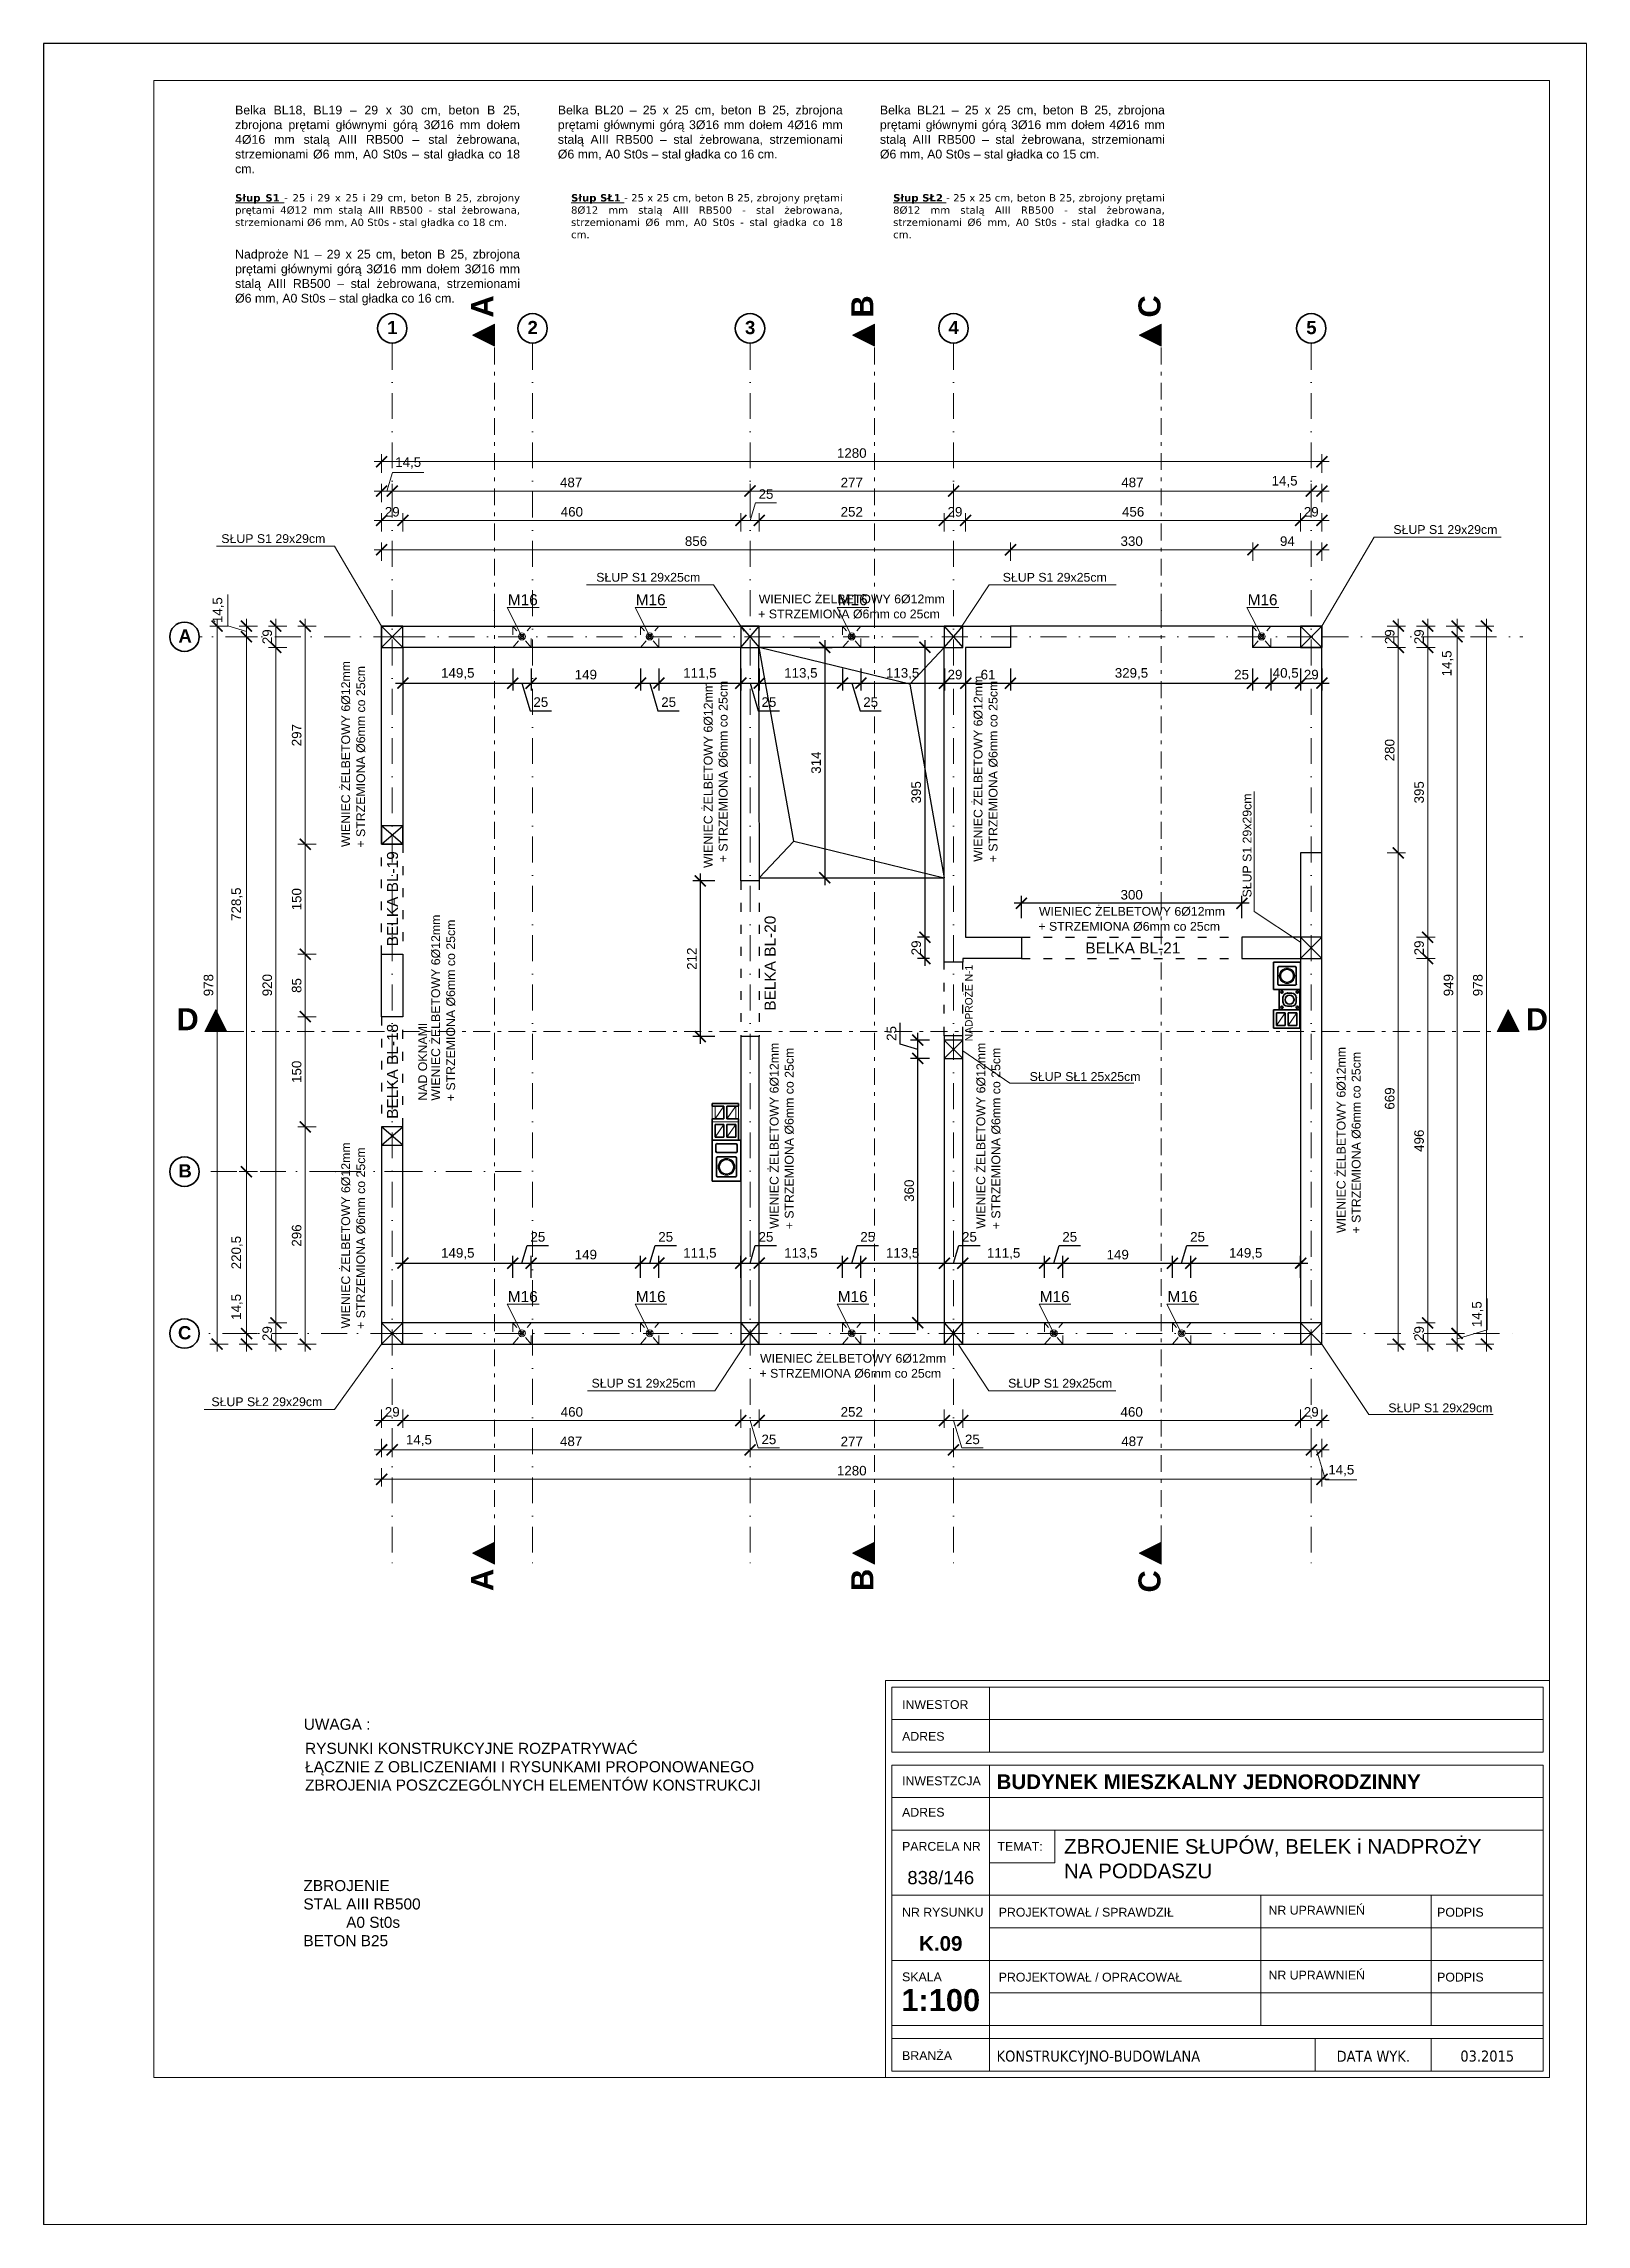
# Paper-space layout 'K.09' of a CAD drawing. Header units: millimetres. Extents: x -1051 to 1049, y -1649 to 1321.
# The model-space entities are those that its viewports show. They can reach past a viewport. Long polylines and large blocks are cut down to what shows.
import ezdxf
from ezdxf.enums import TextEntityAlignment as Align

# ---------------------------------------------------------------- set-up
doc = ezdxf.new("R2010")
doc.units = ezdxf.units.MM
for name, pattern in [('ACAD_ISO03W100', [30, 12, -18]), ('Kropki i Kreski', [67.027776, 35.277777, -17.638888, 0, -14.111111]), ('LINIA_CI_G_A', [0]), ('Przerywana podwójnie', [47.9, 22.9, -10, 5, -10])]:
    doc.linetypes.add(name, pattern=pattern)
for name, color, linetype, lineweight in [('2D - Ogólne_Nr_Pióra__21', 7, 'Continuous', 35), ('a_beton_c', 3, 'ACAD_ISO03W100', 25), ('a_murowane_b', 20, 'Continuous', 30), ('a_opisy', 252, 'Continuous', 9), ('a_wymiary', 250, 'Continuous', 9), ('Cienka', 1, 'Continuous', 15), ('Konstrukcja - Ogólne_Nr_Pióra__1', 7, 'Continuous', 5), ('Konstrukcja - Ogólne_Nr_Pióra__21', 7, 'Continuous', 35), ('Konstrukcja - Siatka mod_Nr_Pióra__1', 7, 'Continuous', 5), ('Konstrukcja - Siatka mod_Nr_Pióra__7', 7, 'Continuous', 35), ('Opisy - Tekst_Nr_Pióra__1', 7, 'Continuous', 13), ('Opisy - Tekst_Nr_Pióra__7', 7, 'Continuous', 35), ('Przerywana', 6, 'ACAD_ISO03W100', 15), ('Znaczniki - Przekroje_Nr_Pióra__1', 7, 'Continuous', 5)]:
    doc.layers.add(name, color=color, linetype=linetype, lineweight=lineweight)
for name, color, linetype in [('Konstrukcja - Ogólne', 7, 'Continuous'), ('Konstrukcja - Siatka mod', 7, 'Continuous'), ('Znaczniki - Przekroje', 7, 'Continuous')]:
    doc.layers.add(name, color=color, linetype=linetype)
for name, color, linetype, lineweight, true_color in [('Konstrukcja - Ogólne_Nr_Pióra__3', 7, 'Continuous', 5, 0xff6600), ('Konstrukcja - Ogólne_Nr_Pióra__5', 7, 'Continuous', 5, 0x40a5ff), ('Konstrukcja - Siatka mod_Nr_Pióra__4', 7, 'Continuous', 5, 0x029e21), ('Opisy - Tekst_Nr_Pióra__2', 7, 'Continuous', 15, 0x7f7f7f), ('Znaczniki - Przekroje_Nr_Pióra__5', 7, 'Continuous', 5, 0x40a5ff)]:
    doc.layers.add(name, color=color, linetype=linetype, lineweight=lineweight, true_color=true_color)
doc.styles.add('GENERATED_STYLE_1', font='arialbd.ttf')
doc.styles.add('GENERATED_STYLE_2', font='tahoma.ttf')
doc.styles.add('GENERATED_STYLE_3', font='arial.ttf')
doc.styles.add('GENERATED_STYLE_4', font='arial.ttf')
doc.styles.get("Standard").update_dxf_attribs({"font": 'arial.ttf'})
doc.dimstyles.new('1-100', dxfattribs={"dimtxt": 13, "dimasz": 15, "dimexe": 10, "dimexo": 20, "dimgap": 5, "dimtad": 1, "dimdec": 1, "dimrnd": 0.5, "dimtxsty": 'Standard', "dimblk": 'ARCHTICK', "dimcen": 0.09, "dimdle": 10, "dimadec": 0, "dimazin": 0, "dimtfac": 1, "dimtdec": 1, "dimtofl": 0, "dimtmove": 0, "dimatfit": 3, "dimfxl": 10, "dimfxlon": 1, "dimtolj": 1, "dimtzin": 0, "dimarcsym": 0})

psp = doc.layouts.new('K.09')

msp = doc.modelspace()

# ---------------------------------------------------------------- texts
at = {"layer": 'a_opisy'}
for s, p in [('SŁUP S1 29x29cm', (37763.68, -10288.09)), ('SŁUP S1 29x29cm', (39359.13, -10275.74)), ('SŁUP S1 29x25cm', (38274.05, -10340.78)), ('SŁUP S1 29x25cm', (38827.39, -10340.78)), ('WIENIEC ŻELBETOWY 6Ø12mm', (38495.25, -10370.26)), ('+ STRZEMIONA Ø6mm co 25cm', (38494.52, -10390.7)), ('WIENIEC ŻELBETOWY 6Ø12mm', (38876.64, -10795.73)), ('+ STRZEMIONA Ø6mm co 25cm', (38875.91, -10816.18)), ('WIENIEC ŻELBETOWY 6Ø12mm', (38497, -11404.46)), ('SŁUP S1 29x25cm', (38267.67, -11438.37)), ('+ STRZEMIONA Ø6mm co 25cm', (38496.27, -11424.9)), ('SŁUP S1 29x25cm', (38834.77, -11438.37)), ('SŁUP SŁ2 29x29cm', (37750.18, -11463.61)), ('SŁUP S1 29x29cm', (39352.26, -11471.83))]:
    msp.add_text(s, height=12, dxfattribs=at).set_placement(p)
for s, p in [('WIENIEC ŻELBETOWY 6Ø12mm', (37938.99, -10702.13)), ('+ STRZEMIONA Ø6mm co 25cm', (37959.44, -10702.86)), ('WIENIEC ŻELBETOWY 6Ø12mm', (38432.35, -10730.59)), ('+ STRZEMIONA Ø6mm co 25cm', (38452.79, -10722.9)), ('WIENIEC ŻELBETOWY 6Ø12mm', (38799.79, -10722.17)), ('+ STRZEMIONA Ø6mm co 25cm', (38820.23, -10722.9)), ('SŁUP S1 29x29cm', (39165.96, -10770.8)), ('WIENIEC ŻELBETOWY 6Ø12mm', (38061.49, -11047.54)), ('+ STRZEMIONA Ø6mm co 25cm', (38081.94, -11048.27)), ('NAD OKNAMI', (38043.77, -11047.54)), ('WIENIEC ŻELBETOWY 6Ø12mm', (38522.25, -11221.97)), ('+ STRZEMIONA Ø6mm co 25cm', (38542.7, -11222.69)), ('WIENIEC ŻELBETOWY 6Ø12mm', (38803.63, -11221.97)), ('+ STRZEMIONA Ø6mm co 25cm', (38824.08, -11222.69)), ('WIENIEC ŻELBETOWY 6Ø12mm', (39293.98, -11227.75)), ('+ STRZEMIONA Ø6mm co 25cm', (39314.42, -11228.48)), ('WIENIEC ŻELBETOWY 6Ø12mm', (37938.99, -11357.7)), ('+ STRZEMIONA Ø6mm co 25cm', (37959.44, -11358.43))]:
    msp.add_text(s, height=12, rotation=90, dxfattribs=at).set_placement(p)
for s, insert, char_height, width, attachment_point in [('\\pxqj;Belka BL18, BL19 – 29 x 30 cm, beton B 25, zbrojona prętami głównymi górą 3Ø16 mm dołem 4Ø16 mm stalą AIII RB500 – stal żebrowana, strzemionami Ø6 mm, A0 St0s – stal gładka co 18 cm.', (37782.46, -9692.39), 12, 386.6768, 1), ('\\pxqj;Belka BL20 – 25 x 25 cm, beton B 25, zbrojona prętami głównymi górą 3Ø16 mm dołem 4Ø16 mm stalą AIII RB500 – stal żebrowana, strzemionami Ø6 mm, A0 St0s – stal gładka co 16 cm.', (38221.77, -9692.39), 12, 386.6768, 1), ('\\pxqj;Belka BL21 – 25 x 25 cm, beton B 25, zbrojona prętami głównymi górą 3Ø16 mm dołem 4Ø16 mm stalą AIII RB500 – stal żebrowana, strzemionami Ø6 mm, A0 St0s – stal gładka co 15 cm.', (38660.19, -9692.39), 12, 386.6768, 1), ('\\pxqj;{\\fVerdana|b1|i0|c238|p34;\\H0.83333x;\\L\\C0;Słup S1\\fVerdana|b0|i0|c238|p34;\\l - 25 i 29 x 25 i 29 cm, beton B 25, zbrojony prętami 4\\fVerdana|b0|i0|c0|p34;Ø1\\fVerdana|b0|i0|c238|p34;2 mm stalą AIII RB500\\fVerdana Baltic|b0|i0|c186|p34; - stal żebrowana, strzemionami Ø6 mm, A0 St0s - stal gładka\\fVerdana|b0|i0|c238|p34; co 18 cm.}', (37782.46, -9812.96), 12, 386.6768, 1), ('\\pxl1.5,qj;{\\fVerdana|b1|i0|c238|p34;\\H0.83333x;\\L\\C0;Słup SŁ1\\fVerdana|b0|i0|c238|p34;\\l - 25 x 25 cm, beton B 25, zbrojony prętami 8\\fVerdana|b0|i0|c0|p34;Ø1\\fVerdana|b0|i0|c238|p34;2\\fVerdana Baltic|b0|i0|c186|p34; mm stalą AIII RB500 - stal żebrowana, strzemionami Ø6 mm, A0 St0s - stal gładka co \\fVerdana|b0|i0|c238|p34;18 cm.}', (38221.77, -9812.96), 12, 386.6768, 1), ('\\pxl1.5,qj;{\\fVerdana|b1|i0|c238|p34;\\H0.83333x;\\L\\C0;Słup SŁ2\\fVerdana|b0|i0|c238|p34;\\l - 25 x 25 cm, beton B 25\\fVerdana Baltic|b0|i0|c186|p34;, zbrojony prętami 8Ø12 mm stalą AIII RB500 - stal żebrowana, strzemionami Ø6 mm, A0 St0s - stal gładka co 18 cm.}', (38660.19, -9812.96), 12, 386.6768, 1), ('\\pxqj;Nadproże N1 – 29 x 25 cm, beton B 25, zbrojona prętami głównymi górą 3Ø16 mm dołem 3Ø16 mm stalą AIII RB500 – stal żebrowana, strzemionami Ø6 mm, A0 St0s – stal gładka co 16 cm.', (37782.46, -9888.69), 12, 386.6768, 1), ('SŁUP SŁ1 25x25cm', (38864.01, -11020.88), 12, 285.6, 7), ('{\\fArial|b0|i0|c238|p34;UWAGA : }', (37875.91, -11889.34), 15, 143.2927, 1), ('{\\fArial|b0|i0|c238|p34;RYSUNKI KONSTRUKCYJNE ROZPATRYWAĆ \\PŁĄCZNIE Z OBLICZENIAMI I RYSUNKAMI PROPONOWANEGO \\PZBROJENIA POSZCZEGÓLNYCH ELEMENTÓW KONSTRUKCJI}', (37877.68, -11922.11), 15, 697.4454, 1), ('ZBROJENIE \\PSTAL AIII RB500 \\P          A0 St0s\\PBETON B25', (37875.45, -12109.05), 15, 319.2534, 1)]:
    msp.add_mtext(s, dxfattribs=dict(at, insert=insert, char_height=char_height, width=width, attachment_point=attachment_point))
at = {"layer": 'a_wymiary', "char_height": 13, "attachment_point": 5}
for s, insert in [('\\A1;14,5', (38018.04, -10179.15)), ('\\A1;1280', (38621.87, -10165.64)), ('\\A1;487', (38239.87, -10205.64)), ('\\A1;25', (38505.09, -10221.5)), ('\\A1;277', (38621.87, -10205.75)), ('\\A1;487', (39003.87, -10205.64)), ('\\A1;14,5', (39211.05, -10204.47)), ('\\A1;29', (37996.37, -10245.64)), ('\\A1;460', (38240.87, -10245.64)), ('\\A1;252', (38621.87, -10245.64)), ('\\A1;29', (38762.37, -10245.64)), ('\\A1;456', (39004.87, -10245.64)), ('\\A1;29', (39247.37, -10245.64)), ('\\A1;856', (38409.87, -10285.64)), ('\\A1;330', (39002.87, -10285.64)), ('\\A1;94', (39214.87, -10285.64)), ('\\A1;29', (37996.37, -11471.54)), ('\\A1;460', (38240.87, -11471.54)), ('\\A1;252', (38621.87, -11471.54)), ('\\A1;460', (39002.87, -11471.54)), ('\\A1;29', (39247.37, -11471.54)), ('\\A1;14,5', (38032.69, -11510.37)), ('\\A1;487', (38239.87, -11511.54)), ('\\A1;25', (38509.07, -11508.95)), ('\\A1;277', (38621.87, -11511.65)), ('\\A1;25', (38786.07, -11508.95)), ('\\A1;487', (39003.87, -11511.54)), ('\\A1;1280', (38621.87, -11551.54)), ('\\A1;14,5', (39288.23, -11551.3))]:
    msp.add_mtext(s, dxfattribs=dict(at, insert=insert))
at = {"layer": 'a_wymiary', "char_height": 13, "attachment_point": 5, "rotation": 90}
for s, insert in [('\\A1;14,5', (37759.8, -10379.56)), ('\\A1;29', (37826.29, -10415.73)), ('\\A1;29', (39354.19, -10415.73)), ('\\A1;29', (39394.19, -10415.73)), ('\\A1;14,5', (39433.01, -10452.05)), ('\\A1;297', (37866.29, -10549.73)), ('\\A1;280', (39354.19, -10570.14)), ('\\A1;395', (39394.18, -10627.64)), ('\\A1;728,5', (37785.11, -10779.98)), ('\\A1;150', (37866.29, -10773.23)), ('\\A1;29', (39394.19, -10839.54)), ('\\A1;978', (37746.29, -10890.23)), ('\\A1;920', (37826.29, -10890.23)), ('\\A1;85', (37866.29, -10890.73)), ('\\A1;949', (39434.19, -10890.23)), ('\\A1;978', (39474.19, -10890.23)), ('\\A1;150', (37866.29, -11008.23)), ('\\A1;669', (39354.19, -11044.64)), ('\\A1;496', (39394.19, -11102.14)), ('\\A1;296', (37866.29, -11231.23)), ('\\A1;220,5', (37785.11, -11254.48)), ('\\A1;14,5', (37785.11, -11328.41)), ('\\A1;14,5', (39473.95, -11338.38)), ('\\A1;29', (37826.29, -11364.73)), ('\\A1;29', (39394.19, -11364.73))]:
    msp.add_mtext(s, dxfattribs=dict(at, insert=insert))
at = {"layer": 'Cienka', "color": 1}
for s, p in [('BELKA BL-19', (38004.2, -10837.21)), ('BELKA BL-20', (38518.23, -10924.98)), ('BELKA BL-18', (38004.2, -11072.2))]:
    msp.add_text(s, height=15, rotation=90, dxfattribs=at).set_placement(p)
msp.add_text('BELKA BL-21', height=15, dxfattribs=at).set_placement((38939.85, -10847.11))
at = {"layer": 'Cienka', "insert": (38776.24, -10966.62), "char_height": 10, "width": 326.8786, "attachment_point": 1, "rotation": 90}
msp.add_mtext('{\\C1;NADPROŻE N-1}', dxfattribs=at)
at = {"layer": 'Konstrukcja - Siatka mod_Nr_Pióra__1', "style": 'GENERATED_STYLE_1'}
for tag, text, p in [('A', 'A', (37705.35, -10429.02)), ('B', 'B', (37705.35, -11157.53)), ('C', 'C', (37704.7, -11378.02))]:
    msp.add_attdef(tag, text=text, height=18, dxfattribs=at).set_placement(p, align=Align.BOTTOM_LEFT)
at = {"layer": 'Opisy - Tekst_Nr_Pióra__2', "linetype": 'Continuous', "char_height": 12, "attachment_point": 1, "style": 'GENERATED_STYLE_4'}
for s, insert in [('{INWESTOR}', (38690.37, -11864.04)), ('{ADRES}', (38690.37, -11907.26)), ('{INWESTZCJA}', (38690.37, -11967.92)), ('{ADRES}', (38690.37, -12010.66)), ('{PARCELA NR}', (38690.37, -12057.11)), ('{TEMAT:}', (38820.28, -12057.2)), ('{NR RYSUNKU}', (38690.37, -12146.79)), ('{PROJEKTOWAŁ / SPRAWDZIŁ}', (38821.94, -12146.79)), ('{NR UPRAWNIEŃ}', (39189.18, -12144.03)), ('{PODPIS}', (39418.67, -12146.79)), ('{SKALA}', (38690.37, -12234.83)), ('{PROJEKTOWAŁ / OPRACOWAŁ}', (38821.94, -12235.19)), ('{NR UPRAWNIEŃ}', (39189.18, -12232.43)), ('{PODPIS}', (39418.67, -12235.19)), ('{BRANŻA}', (38690.37, -12342.08))]:
    msp.add_mtext(s, dxfattribs=dict(at, insert=insert))
at = {"layer": 'Opisy - Tekst_Nr_Pióra__7', "linetype": 'Continuous'}
for s, insert, char_height, attachment_point, style in [('{BUDYNEK MIESZKALNY JEDNORODZINNY}', (38818.99, -11965.09), 20, 1, 'GENERATED_STYLE_1'), ('{\\fArial|b0|i0|c238|p34;\\C70;ZBROJENIE SŁUPÓW, BELEK i NADPROŻY\\PNA PODDASZU}', (38910.79, -12053.23), 20, 1, 'GENERATED_STYLE_1'), ('{838/146}', (38743.03, -12114.92), 18, 8, 'GENERATED_STYLE_3'), ('K.09', (38743.03, -12205.66), 20, 8, 'GENERATED_STYLE_1'), ('{1:100}', (38743.03, -12287.93), 30, 8, 'GENERATED_STYLE_1'), ('KONSTRUKCYJNO-BUDOWLANA', (38819.01, -12341.23), 15, 1, 'GENERATED_STYLE_2'), ('{DATA WYK.}', (39331.74, -12341.49), 15, 2, 'GENERATED_STYLE_2'), ('{03.2015}', (39486.87, -12341.23), 15, 2, 'GENERATED_STYLE_2')]:
    msp.add_mtext(s, dxfattribs=dict(at, insert=insert, char_height=char_height, attachment_point=attachment_point, style=style))
at = {"layer": 'Znaczniki - Przekroje_Nr_Pióra__1', "linetype": 'Continuous', "char_height": 30, "attachment_point": 7, "style": 'GENERATED_STYLE_1'}
for insert in [(37702.62, -10951.61), (39539.39, -10951.61)]:
    msp.add_mtext('{D}', dxfattribs=dict(at, insert=insert))

# ---------------------------------------------------------------- blocks, each defined once
blk = doc.blocks.new('Standardowy znacznik siatki_3')
at = {"layer": 'Konstrukcja - Siatka mod_Nr_Pióra__4', "linetype": 'Kropki i Kreski'}
for p, q in [((1, 0), (0, 0)), ((1, 0), (1660.6, 0)), ((1660.6, 0), (1661.6, 0))]:
    blk.add_line(p, q, dxfattribs=at)
blk.add_point((1, 0), dxfattribs=at)
blk.add_point((1, 0), dxfattribs=at)
at = {"layer": 'Konstrukcja - Siatka mod_Nr_Pióra__7', "linetype": 'Continuous'}
blk.add_circle((-20, 0), 20, dxfattribs=at)
at = {"layer": 'Konstrukcja - Siatka mod_Nr_Pióra__1', "style": 'GENERATED_STYLE_1'}
blk.add_attdef('AC_MarkerText_1', text='', height=18, rotation=90, dxfattribs=at).set_placement((-6.7, -6.8), align=Align.BOTTOM_LEFT)
blk = doc.blocks.new('Standardowy znacznik siatki_4')
at = {"layer": 'Konstrukcja - Siatka mod_Nr_Pióra__4', "linetype": 'Kropki i Kreski'}
for p, q in [((1, 0), (0, 0)), ((1, 0), (1660.6, 0)), ((1660.6, 0), (1661.6, 0))]:
    blk.add_line(p, q, dxfattribs=at)
blk.add_point((1, 0), dxfattribs=at)
blk.add_point((1, 0), dxfattribs=at)
at = {"layer": 'Konstrukcja - Siatka mod_Nr_Pióra__7', "linetype": 'Continuous'}
blk.add_circle((-20, 0), 20, dxfattribs=at)
at = {"layer": 'Konstrukcja - Siatka mod_Nr_Pióra__1', "style": 'GENERATED_STYLE_1'}
blk.add_attdef('AC_MarkerText_1', text='', height=18, rotation=90, dxfattribs=at).set_placement((-6.7, -6.8), align=Align.BOTTOM_LEFT)
blk = doc.blocks.new('Standardowy znacznik siatki_5')
at = {"layer": 'Konstrukcja - Siatka mod_Nr_Pióra__4', "linetype": 'Kropki i Kreski'}
for p, q in [((1, 0), (0, 0)), ((1, 0), (1660.6, 0)), ((1660.6, 0), (1661.6, 0))]:
    blk.add_line(p, q, dxfattribs=at)
blk.add_point((1, 0), dxfattribs=at)
blk.add_point((1, 0), dxfattribs=at)
at = {"layer": 'Konstrukcja - Siatka mod_Nr_Pióra__7', "linetype": 'Continuous'}
blk.add_circle((-20, 0), 20, dxfattribs=at)
at = {"layer": 'Konstrukcja - Siatka mod_Nr_Pióra__1', "style": 'GENERATED_STYLE_1'}
blk.add_attdef('AC_MarkerText_1', text='', height=18, rotation=90, dxfattribs=at).set_placement((-6.7, -6.8), align=Align.BOTTOM_LEFT)
blk = doc.blocks.new('Standardowy znacznik siatki_6')
at = {"layer": 'Konstrukcja - Siatka mod_Nr_Pióra__4', "linetype": 'Kropki i Kreski'}
for p, q in [((1, 0), (0, 0)), ((1, 0), (1660.6, 0)), ((1660.6, 0), (1661.6, 0))]:
    blk.add_line(p, q, dxfattribs=at)
blk.add_point((1, 0), dxfattribs=at)
blk.add_point((1, 0), dxfattribs=at)
at = {"layer": 'Konstrukcja - Siatka mod_Nr_Pióra__7', "linetype": 'Continuous'}
blk.add_circle((-20, 0), 20, dxfattribs=at)
at = {"layer": 'Konstrukcja - Siatka mod_Nr_Pióra__1', "style": 'GENERATED_STYLE_1'}
blk.add_attdef('AC_MarkerText_1', text='', height=18, rotation=90, dxfattribs=at).set_placement((-6.7, -6.8), align=Align.BOTTOM_LEFT)
blk = doc.blocks.new('Standardowy znacznik siatki_8')
at = {"layer": 'Konstrukcja - Siatka mod_Nr_Pióra__4', "linetype": 'Kropki i Kreski'}
for p, q in [((1, 0), (0, 0)), ((1, 0), (1660.6, 0)), ((1660.6, 0), (1661.6, 0))]:
    blk.add_line(p, q, dxfattribs=at)
blk.add_point((1, 0), dxfattribs=at)
blk.add_point((1, 0), dxfattribs=at)
at = {"layer": 'Konstrukcja - Siatka mod_Nr_Pióra__7', "linetype": 'Continuous'}
blk.add_circle((-20, 0), 20, dxfattribs=at)
at = {"layer": 'Konstrukcja - Siatka mod_Nr_Pióra__1', "style": 'GENERATED_STYLE_1'}
blk.add_attdef('AC_MarkerText_1', text='', height=18, rotation=90, dxfattribs=at).set_placement((-6.7, -6.8), align=Align.BOTTOM_LEFT)
blk = doc.blocks.new('Płaszczyzna odcinająca_2', base_point=(9599.1, -311.1))
at = {"layer": 'Znaczniki - Przekroje_Nr_Pióra__1', "linetype": 'Continuous'}
for points in [[(9599.1, 1362.7), (9599.1, 1332.7), (9569.1, 1347.7)], [(9599.1, -326.1), (9599.1, -296.1), (9569.1, -311.1)]]:
    blk.add_hatch(color=256, dxfattribs=at).paths.add_polyline_path(points, flags=0)
for p, q in [((9569.1, 1347.7), (9599.1, 1362.7)), ((9599.1, 1332.7), (9569.1, 1347.7)), ((9599.1, 1362.7), (9599.1, 1332.7)), ((9599.1, -296.1), (9569.1, -311.1)), ((9599.1, -326.1), (9599.1, -296.1)), ((9569.1, -311.1), (9599.1, -326.1))]:
    blk.add_line(p, q, dxfattribs=at)
at = {"layer": 'Znaczniki - Przekroje_Nr_Pióra__5', "linetype": 'Przerywana podwójnie'}
for p, q in [((9599.1, 972.5), (9599.1, 1332.7)), ((9599.1, -296.1), (9599.1, 972.5))]:
    blk.add_line(p, q, dxfattribs=at)
blk.add_point((9599.1, 972.5), dxfattribs=at)
at = {"layer": 'Znaczniki - Przekroje_Nr_Pióra__1', "linetype": 'Continuous', "char_height": 30, "attachment_point": 7, "rotation": 90, "style": 'GENERATED_STYLE_1'}
for insert in [(9597.4, 1371.7), (9597.4, -362.6)]:
    blk.add_mtext('{B}', dxfattribs=dict(at, insert=insert))
blk = doc.blocks.new('Płaszczyzna odcinająca_3', base_point=(9989.4, -311.1))
at = {"layer": 'Znaczniki - Przekroje_Nr_Pióra__1', "linetype": 'Continuous'}
for points in [[(9989.4, 1362.7), (9989.4, 1332.7), (9959.4, 1347.7)], [(9989.4, -326.1), (9989.4, -296.1), (9959.4, -311.1)]]:
    blk.add_hatch(color=256, dxfattribs=at).paths.add_polyline_path(points, flags=0)
for p, q in [((9959.4, 1347.7), (9989.4, 1362.7)), ((9989.4, 1332.7), (9959.4, 1347.7)), ((9989.4, 1362.7), (9989.4, 1332.7)), ((9989.4, -296.1), (9959.4, -311.1)), ((9989.4, -326.1), (9989.4, -296.1)), ((9959.4, -311.1), (9989.4, -326.1))]:
    blk.add_line(p, q, dxfattribs=at)
at = {"layer": 'Znaczniki - Przekroje_Nr_Pióra__5', "linetype": 'Przerywana podwójnie'}
for p, q in [((9989.4, 972.5), (9989.4, 1332.7)), ((9989.4, -296.1), (9989.4, 972.5))]:
    blk.add_line(p, q, dxfattribs=at)
blk.add_point((9989.4, 972.5), dxfattribs=at)
at = {"layer": 'Znaczniki - Przekroje_Nr_Pióra__1', "linetype": 'Continuous', "char_height": 30, "attachment_point": 7, "rotation": 90, "style": 'GENERATED_STYLE_1'}
for insert in [(9988.7, 1371.7), (9988.7, -364.7)]:
    blk.add_mtext('{C}', dxfattribs=dict(at, insert=insert))
blk = doc.blocks.new('Płaszczyzna odcinająca_1', base_point=(9081.8, -311.1))
at = {"layer": 'Znaczniki - Przekroje_Nr_Pióra__1', "linetype": 'Continuous'}
for points in [[(9081.8, 1362.7), (9081.8, 1332.7), (9051.8, 1347.7)], [(9081.8, -326.1), (9081.8, -296.1), (9051.8, -311.1)]]:
    blk.add_hatch(color=256, dxfattribs=at).paths.add_polyline_path(points, flags=0)
for p, q in [((9051.8, 1347.7), (9081.8, 1362.7)), ((9081.8, 1332.7), (9051.8, 1347.7)), ((9081.8, 1362.7), (9081.8, 1332.7)), ((9081.8, -296.1), (9051.8, -311.1)), ((9081.8, -326.1), (9081.8, -296.1)), ((9051.8, -311.1), (9081.8, -326.1))]:
    blk.add_line(p, q, dxfattribs=at)
at = {"layer": 'Znaczniki - Przekroje_Nr_Pióra__5', "linetype": 'Przerywana podwójnie'}
for p, q in [((9081.8, 972.5), (9081.8, 1332.7)), ((9081.8, -296.1), (9081.8, 972.5))]:
    blk.add_line(p, q, dxfattribs=at)
blk.add_point((9081.8, 972.5), dxfattribs=at)
at = {"layer": 'Znaczniki - Przekroje_Nr_Pióra__1', "linetype": 'Continuous', "char_height": 30, "attachment_point": 7, "rotation": 90, "style": 'GENERATED_STYLE_1'}
for insert in [(9080, 1371.7), (9080, -362.6)]:
    blk.add_mtext('{A}', dxfattribs=dict(at, insert=insert))
blk = doc.blocks.new('_ArchTick')
at = {"color": 0, "linetype": 'ByBlock', "const_width": 0.15}
blk.add_lwpolyline([(-0.5, -0.5), (0.5, 0.5)], dxfattribs=at)
blk = doc.blocks.new('*X93')
at = {"layer": 'Konstrukcja - Ogólne_Nr_Pióra__1', "linetype": 'Continuous'}
for p, q in [((15, 28.9), (15, 29.8)), ((9.7, 20), (8.1, 19.1)), ((8.1, 19.1), (9.7, 20)), ((15.7, 28.5), (15, 28.9)), ((20, 8.7), (17.7, 10)), ((22.3, 10), (20, 8.7)), ((20, 8.7), (22.3, 10)), ((20, 8.1), (20, 8.7)), ((20, 8.7), (20, 8.1)), ((25, 11.5), (23.7, 10.8)), ((23.7, 10.8), (25, 11.5)), ((25, 28.9), (23.8, 28.2)), ((23.8, 28.2), (25, 28.9)), ((27, 27.7), (25, 28.9)), ((25, 28.9), (27, 27.7)), ((26.4, 10.7), (25, 11.5)), ((25, 11.5), (26.4, 10.7)), ((30, 23.2), (30, 20.2)), ((30, 20.2), (30, 23.2)), ((30, 20.2), (31, 19.7)), ((31, 19.7), (30, 20.2))]:
    blk.add_line(p, q, dxfattribs=at)
blk = doc.blocks.new('*D834')
at = {"layer": 'a_wymiary', "color": 0, "lineweight": -2, "transparency": 16777216}
for p, q in [((39162.9, -10778.8), (38842.9, -10778.8)), ((38852.9, -10798.8), (38852.9, -10768.8)), ((39152.9, -10798.8), (39152.9, -10768.8))]:
    blk.add_line(p, q, dxfattribs=at)
at = {"layer": 'DEFPOINTS', "color": 0, "transparency": 16777216}
for p in [(38852.9, -10778.8), (38852.9, -10825), (39152.9, -10825)]:
    blk.add_point(p, dxfattribs=at)
at = {"layer": 'a_wymiary', "color": 0, "lineweight": -2, "transparency": 16777216, "xscale": 15, "yscale": 15, "zscale": 15, "rotation": 180}
blk.add_blockref('_ArchTick', (38852.9, -10778.8), dxfattribs=at)
at = {"layer": 'a_wymiary', "color": 0, "lineweight": -2, "transparency": 16777216, "xscale": 15, "yscale": 15, "zscale": 15}
blk.add_blockref('_ArchTick', (39152.9, -10778.8), dxfattribs=at)
at = {"layer": 'a_wymiary', "color": 0, "transparency": 16777216, "insert": (39002.9, -10767.2), "char_height": 13, "attachment_point": 5}
blk.add_mtext('\\A1;300', dxfattribs=at)
blk = doc.blocks.new('*D836')
at = {"layer": 'a_wymiary', "color": 0, "lineweight": -2, "transparency": 16777216}
for p, q in [((38435.6, -10748.2), (38405.6, -10748.2)), ((38415.6, -10738.2), (38415.6, -10970.2)), ((38435.6, -10960.2), (38405.6, -10960.2))]:
    blk.add_line(p, q, dxfattribs=at)
at = {"layer": 'DEFPOINTS', "color": 0, "transparency": 16777216}
for p in [(38470.9, -10748.2), (38415.6, -10960.2), (38470.9, -10960.2)]:
    blk.add_point(p, dxfattribs=at)
at = {"layer": 'a_wymiary', "color": 0, "lineweight": -2, "transparency": 16777216, "xscale": 15, "yscale": 15, "zscale": 15}
for p, rotation in [((38415.6, -10748.2), 90), ((38415.6, -10960.2), 270)]:
    blk.add_blockref('_ArchTick', p, dxfattribs=dict(at, rotation=rotation))
at = {"layer": 'a_wymiary', "color": 0, "transparency": 16777216, "insert": (38404.1, -10854.2), "char_height": 13, "attachment_point": 5, "rotation": 90}
blk.add_mtext('\\A1;212', dxfattribs=at)
blk = doc.blocks.new('*D885')
at = {"layer": 'a_wymiary', "color": 0, "lineweight": -2, "transparency": 16777216}
for p, q in [((38711.7, -11360.2), (38711.7, -10980.2)), ((38727.9, -10990.2), (38701.7, -10990.2)), ((38727.9, -11350.2), (38701.7, -11350.2))]:
    blk.add_line(p, q, dxfattribs=at)
at = {"layer": 'DEFPOINTS', "color": 0, "transparency": 16777216}
for p in [(38711.7, -10990.2), (38747.9, -10990.2), (38747.9, -11350.2)]:
    blk.add_point(p, dxfattribs=at)
at = {"layer": 'a_wymiary', "color": 0, "lineweight": -2, "transparency": 16777216, "xscale": 15, "yscale": 15, "zscale": 15}
for p, rotation in [((38711.7, -10990.2), 90), ((38711.7, -11350.2), 270)]:
    blk.add_blockref('_ArchTick', p, dxfattribs=dict(at, rotation=rotation))
at = {"layer": 'a_wymiary', "color": 0, "transparency": 16777216, "insert": (38700.1, -11170.2), "char_height": 13, "attachment_point": 5, "rotation": 90}
blk.add_mtext('\\A1;360', dxfattribs=at)
blk = doc.blocks.new('*D886')
at = {"layer": 'a_wymiary', "color": 0, "lineweight": -2, "transparency": 16777216}
for p, q in [((38687.6, -10970.5), (38687.6, -10941.6)), ((38711.7, -11000.2), (38711.7, -10955.2)), ((38711.7, -10977.7), (38687.6, -10970.5)), ((38727.9, -10965.2), (38701.7, -10965.2)), ((38727.9, -10990.2), (38701.7, -10990.2))]:
    blk.add_line(p, q, dxfattribs=at)
at = {"layer": 'DEFPOINTS', "color": 0, "transparency": 16777216}
for p in [(38711.7, -10965.2), (38747.9, -10965.2), (38747.9, -10990.2)]:
    blk.add_point(p, dxfattribs=at)
at = {"layer": 'a_wymiary', "color": 0, "lineweight": -2, "transparency": 16777216, "xscale": 15, "yscale": 15, "zscale": 15}
for p, rotation in [((38711.7, -10965.2), 90), ((38711.7, -10990.2), 270)]:
    blk.add_blockref('_ArchTick', p, dxfattribs=dict(at, rotation=rotation))
at = {"layer": 'a_wymiary', "color": 0, "transparency": 16777216, "insert": (38676, -10956), "char_height": 13, "attachment_point": 5, "rotation": 90}
blk.add_mtext('\\A1;25', dxfattribs=at)
blk = doc.blocks.new('*D887')
at = {"layer": 'a_wymiary', "color": 0, "lineweight": -2, "transparency": 16777216}
for p, q in [((38721.4, -10420.2), (38721.4, -10835)), ((38727.9, -10430.2), (38711.4, -10430.2)), ((38727.9, -10825), (38711.4, -10825))]:
    blk.add_line(p, q, dxfattribs=at)
at = {"layer": 'DEFPOINTS', "color": 0, "transparency": 16777216}
for p in [(38747.9, -10430.2), (38721.4, -10825), (38747.9, -10825)]:
    blk.add_point(p, dxfattribs=at)
at = {"layer": 'a_wymiary', "color": 0, "lineweight": -2, "transparency": 16777216, "xscale": 15, "yscale": 15, "zscale": 15}
for p, rotation in [((38721.4, -10430.2), 90), ((38721.4, -10825), 270)]:
    blk.add_blockref('_ArchTick', p, dxfattribs=dict(at, rotation=rotation))
at = {"layer": 'a_wymiary', "color": 0, "transparency": 16777216, "insert": (38709.7, -10627.6), "char_height": 13, "attachment_point": 5, "rotation": 90}
blk.add_mtext('\\A1;395', dxfattribs=at)
blk = doc.blocks.new('*D888')
at = {"layer": 'a_wymiary', "color": 0, "lineweight": -2, "transparency": 16777216}
for p, q in [((38727.9, -10825), (38711.4, -10825)), ((38721.4, -10815), (38721.4, -10864)), ((38727.9, -10854), (38711.4, -10854))]:
    blk.add_line(p, q, dxfattribs=at)
at = {"layer": 'DEFPOINTS', "color": 0, "transparency": 16777216}
for p in [(38747.9, -10825), (38721.4, -10854), (38747.9, -10854)]:
    blk.add_point(p, dxfattribs=at)
at = {"layer": 'a_wymiary', "color": 0, "lineweight": -2, "transparency": 16777216, "xscale": 15, "yscale": 15, "zscale": 15}
for p, rotation in [((38721.4, -10825), 90), ((38721.4, -10854), 270)]:
    blk.add_blockref('_ArchTick', p, dxfattribs=dict(at, rotation=rotation))
at = {"layer": 'a_wymiary', "color": 0, "transparency": 16777216, "insert": (38709.7, -10839.5), "char_height": 13, "attachment_point": 5, "rotation": 90}
blk.add_mtext('\\A1;29', dxfattribs=at)
blk = doc.blocks.new('*D889')
at = {"layer": 'a_wymiary', "color": 0, "lineweight": -2, "transparency": 16777216}
for p, q in [((38585.1, -10420.2), (38585.1, -10754.1)), ((38565.1, -10430.2), (38595.1, -10430.2)), ((38565.1, -10744.1), (38595.1, -10744.1))]:
    blk.add_line(p, q, dxfattribs=at)
at = {"layer": 'DEFPOINTS', "color": 0, "transparency": 16777216}
for p in [(38494.9, -10430.2), (38495.9, -10744.1), (38585.1, -10744.1)]:
    blk.add_point(p, dxfattribs=at)
at = {"layer": 'a_wymiary', "color": 0, "lineweight": -2, "transparency": 16777216, "xscale": 15, "yscale": 15, "zscale": 15}
for p, rotation in [((38585.1, -10430.2), 90), ((38585.1, -10744.1), 270)]:
    blk.add_blockref('_ArchTick', p, dxfattribs=dict(at, rotation=rotation))
at = {"layer": 'a_wymiary', "color": 0, "transparency": 16777216, "insert": (38573.4, -10587.2), "char_height": 13, "attachment_point": 5, "rotation": 90}
blk.add_mtext('\\A1;314', dxfattribs=at)
blk = doc.blocks.new('Śruba M16')
at = {"linetype": 'Continuous'}
for p, q in [((26699, -5911.4), (26679, -5872)), ((26679, -5872), (26722.3, -5872)), ((26695.6, -5908), (26702.3, -5914.8)), ((26702.4, -5908), (26695.7, -5914.8))]:
    blk.add_line(p, q, dxfattribs=at)
at = {"linetype": 'LINIA_CI_G_A'}
for p, q in [((26702.3, -5914.8), (26695.6, -5908)), ((26702.4, -5908), (26695.7, -5914.8))]:
    blk.add_line(p, q, dxfattribs=at)
at = {"linetype": 'Continuous'}
for radius in [4.76, 2.8, 0.8]:
    blk.add_circle((26699, -5911.4), radius, dxfattribs=at)
at = {"linetype": 'Continuous', "insert": (26720.6, -5853.9), "char_height": 15, "width": 948.493, "attachment_point": 3}
blk.add_mtext('{\\fArial|b0|i0|c238|p34;M16}', dxfattribs=at)
blk = doc.blocks.new('słupek_opis')
at = {"layer": 'Przerywana'}
for p, q in [((-12.5, -14.9), (12.5, 14.1)), ((-12.5, 14.1), (-12.5, -14.9)), ((12.5, -14.9), (-12.5, 14.1)), ((-12.5, 14.1), (12.5, 14.1)), ((12.5, -14.9), (12.5, 14.1)), ((-12.5, -14.9), (12.5, -14.9))]:
    blk.add_line(p, q, dxfattribs=at)
at = {"layer": 'a_opisy'}
blk.add_blockref('Śruba M16', (-26699, 5911.4), dxfattribs=at)
blk = doc.blocks.new('*D915')
at = {"layer": 'a_wymiary', "color": 0, "lineweight": -2, "transparency": 16777216}
for p, q in [((38000.9, -11268.9), (38170.4, -11268.9)), ((38010.9, -11288.9), (38010.9, -11258.9)), ((38160.4, -11288.9), (38160.4, -11258.9))]:
    blk.add_line(p, q, dxfattribs=at)
at = {"layer": 'DEFPOINTS', "color": 0, "transparency": 16777216}
for p in [(38160.4, -11268.9), (38010.9, -11350.2), (38160.4, -11350.2)]:
    blk.add_point(p, dxfattribs=at)
at = {"layer": 'a_wymiary', "color": 0, "lineweight": -2, "transparency": 16777216, "xscale": 15, "yscale": 15, "zscale": 15, "rotation": 180}
blk.add_blockref('_ArchTick', (38010.9, -11268.9), dxfattribs=at)
at = {"layer": 'a_wymiary', "color": 0, "lineweight": -2, "transparency": 16777216, "xscale": 15, "yscale": 15, "zscale": 15}
blk.add_blockref('_ArchTick', (38160.4, -11268.9), dxfattribs=at)
at = {"layer": 'a_wymiary', "color": 0, "transparency": 16777216, "insert": (38085.6, -11256.1), "char_height": 13, "attachment_point": 5}
blk.add_mtext('\\A1;149,5', dxfattribs=at)
blk = doc.blocks.new('*D916')
at = {"layer": 'a_wymiary', "color": 0, "lineweight": -2, "transparency": 16777216}
for p, q in [((38172.9, -11268.9), (38180.1, -11244.8)), ((38180.1, -11244.8), (38209.1, -11244.8)), ((38150.4, -11268.9), (38195.4, -11268.9)), ((38160.4, -11288.9), (38160.4, -11258.9)), ((38185.4, -11288.9), (38185.4, -11258.9))]:
    blk.add_line(p, q, dxfattribs=at)
at = {"layer": 'DEFPOINTS', "color": 0, "transparency": 16777216}
for p in [(38185.4, -11268.9), (38160.4, -11350.2), (38185.4, -11350.2)]:
    blk.add_point(p, dxfattribs=at)
at = {"layer": 'a_wymiary', "color": 0, "lineweight": -2, "transparency": 16777216, "xscale": 15, "yscale": 15, "zscale": 15, "rotation": 180}
blk.add_blockref('_ArchTick', (38160.4, -11268.9), dxfattribs=at)
at = {"layer": 'a_wymiary', "color": 0, "lineweight": -2, "transparency": 16777216, "xscale": 15, "yscale": 15, "zscale": 15}
blk.add_blockref('_ArchTick', (38185.4, -11268.9), dxfattribs=at)
at = {"layer": 'a_wymiary', "color": 0, "transparency": 16777216, "insert": (38194.6, -11233.1), "char_height": 13, "attachment_point": 5}
blk.add_mtext('\\A1;25', dxfattribs=at)
blk = doc.blocks.new('*D917')
at = {"layer": 'a_wymiary', "color": 0, "lineweight": -2, "transparency": 16777216}
for p, q in [((38175.4, -11268.9), (38344.4, -11268.9)), ((38185.4, -11288.9), (38185.4, -11258.9)), ((38334.4, -11288.9), (38334.4, -11258.9))]:
    blk.add_line(p, q, dxfattribs=at)
at = {"layer": 'DEFPOINTS', "color": 0, "transparency": 16777216}
for p in [(38334.4, -11268.9), (38185.4, -11350.2), (38334.4, -11350.2)]:
    blk.add_point(p, dxfattribs=at)
at = {"layer": 'a_wymiary', "color": 0, "lineweight": -2, "transparency": 16777216, "xscale": 15, "yscale": 15, "zscale": 15, "rotation": 180}
blk.add_blockref('_ArchTick', (38185.4, -11268.9), dxfattribs=at)
at = {"layer": 'a_wymiary', "color": 0, "lineweight": -2, "transparency": 16777216, "xscale": 15, "yscale": 15, "zscale": 15}
blk.add_blockref('_ArchTick', (38334.4, -11268.9), dxfattribs=at)
at = {"layer": 'a_wymiary', "color": 0, "transparency": 16777216, "insert": (38259.9, -11257.3), "char_height": 13, "attachment_point": 5}
blk.add_mtext('\\A1;149', dxfattribs=at)
blk = doc.blocks.new('*D918')
at = {"layer": 'a_wymiary', "color": 0, "lineweight": -2, "transparency": 16777216}
for p, q in [((38346.9, -11268.9), (38354.1, -11244.8)), ((38354.1, -11244.8), (38383.1, -11244.8)), ((38324.4, -11268.9), (38369.4, -11268.9)), ((38334.4, -11288.9), (38334.4, -11258.9)), ((38359.4, -11288.9), (38359.4, -11258.9))]:
    blk.add_line(p, q, dxfattribs=at)
at = {"layer": 'DEFPOINTS', "color": 0, "transparency": 16777216}
for p in [(38359.4, -11268.9), (38334.4, -11350.2), (38359.4, -11350.2)]:
    blk.add_point(p, dxfattribs=at)
at = {"layer": 'a_wymiary', "color": 0, "lineweight": -2, "transparency": 16777216, "xscale": 15, "yscale": 15, "zscale": 15, "rotation": 180}
blk.add_blockref('_ArchTick', (38334.4, -11268.9), dxfattribs=at)
at = {"layer": 'a_wymiary', "color": 0, "lineweight": -2, "transparency": 16777216, "xscale": 15, "yscale": 15, "zscale": 15}
blk.add_blockref('_ArchTick', (38359.4, -11268.9), dxfattribs=at)
at = {"layer": 'a_wymiary', "color": 0, "transparency": 16777216, "insert": (38368.6, -11233.1), "char_height": 13, "attachment_point": 5}
blk.add_mtext('\\A1;25', dxfattribs=at)
blk = doc.blocks.new('*D919')
at = {"layer": 'a_wymiary', "color": 0, "lineweight": -2, "transparency": 16777216}
for p, q in [((38349.4, -11268.9), (38480.9, -11268.9)), ((38359.4, -11288.9), (38359.4, -11258.9)), ((38470.9, -11288.9), (38470.9, -11258.9))]:
    blk.add_line(p, q, dxfattribs=at)
at = {"layer": 'DEFPOINTS', "color": 0, "transparency": 16777216}
for p in [(38470.9, -11268.9), (38359.4, -11350.2), (38470.9, -11350.2)]:
    blk.add_point(p, dxfattribs=at)
at = {"layer": 'a_wymiary', "color": 0, "lineweight": -2, "transparency": 16777216, "xscale": 15, "yscale": 15, "zscale": 15, "rotation": 180}
blk.add_blockref('_ArchTick', (38359.4, -11268.9), dxfattribs=at)
at = {"layer": 'a_wymiary', "color": 0, "lineweight": -2, "transparency": 16777216, "xscale": 15, "yscale": 15, "zscale": 15}
blk.add_blockref('_ArchTick', (38470.9, -11268.9), dxfattribs=at)
at = {"layer": 'a_wymiary', "color": 0, "transparency": 16777216, "insert": (38415.1, -11256.1), "char_height": 13, "attachment_point": 5}
blk.add_mtext('\\A1;111,5', dxfattribs=at)
blk = doc.blocks.new('*D920')
at = {"layer": 'a_wymiary', "color": 0, "lineweight": -2, "transparency": 16777216}
for p, q in [((38483.4, -11268.9), (38490.6, -11244.8)), ((38490.6, -11244.8), (38519.6, -11244.8)), ((38460.9, -11268.9), (38505.9, -11268.9)), ((38470.9, -11288.9), (38470.9, -11258.9)), ((38495.9, -11288.9), (38495.9, -11258.9))]:
    blk.add_line(p, q, dxfattribs=at)
at = {"layer": 'DEFPOINTS', "color": 0, "transparency": 16777216}
for p in [(38495.9, -11268.9), (38470.9, -11350.2), (38495.9, -11350.2)]:
    blk.add_point(p, dxfattribs=at)
at = {"layer": 'a_wymiary', "color": 0, "lineweight": -2, "transparency": 16777216, "xscale": 15, "yscale": 15, "zscale": 15, "rotation": 180}
blk.add_blockref('_ArchTick', (38470.9, -11268.9), dxfattribs=at)
at = {"layer": 'a_wymiary', "color": 0, "lineweight": -2, "transparency": 16777216, "xscale": 15, "yscale": 15, "zscale": 15}
blk.add_blockref('_ArchTick', (38495.9, -11268.9), dxfattribs=at)
at = {"layer": 'a_wymiary', "color": 0, "transparency": 16777216, "insert": (38505.1, -11233.1), "char_height": 13, "attachment_point": 5}
blk.add_mtext('\\A1;25', dxfattribs=at)
blk = doc.blocks.new('*D921')
at = {"layer": 'a_wymiary', "color": 0, "lineweight": -2, "transparency": 16777216}
for p, q in [((38485.9, -11268.9), (38619.4, -11268.9)), ((38495.9, -11288.9), (38495.9, -11258.9)), ((38609.4, -11288.9), (38609.4, -11258.9))]:
    blk.add_line(p, q, dxfattribs=at)
at = {"layer": 'DEFPOINTS', "color": 0, "transparency": 16777216}
for p in [(38609.4, -11268.9), (38495.9, -11350.2), (38609.4, -11350.2)]:
    blk.add_point(p, dxfattribs=at)
at = {"layer": 'a_wymiary', "color": 0, "lineweight": -2, "transparency": 16777216, "xscale": 15, "yscale": 15, "zscale": 15, "rotation": 180}
blk.add_blockref('_ArchTick', (38495.9, -11268.9), dxfattribs=at)
at = {"layer": 'a_wymiary', "color": 0, "lineweight": -2, "transparency": 16777216, "xscale": 15, "yscale": 15, "zscale": 15}
blk.add_blockref('_ArchTick', (38609.4, -11268.9), dxfattribs=at)
at = {"layer": 'a_wymiary', "color": 0, "transparency": 16777216, "insert": (38552.6, -11256.1), "char_height": 13, "attachment_point": 5}
blk.add_mtext('\\A1;113,5', dxfattribs=at)
blk = doc.blocks.new('*D922')
at = {"layer": 'a_wymiary', "color": 0, "lineweight": -2, "transparency": 16777216}
for p, q in [((38621.9, -11268.9), (38629.1, -11244.8)), ((38629.1, -11244.8), (38658.1, -11244.8)), ((38599.4, -11268.9), (38644.4, -11268.9)), ((38609.4, -11288.9), (38609.4, -11258.9)), ((38634.4, -11288.9), (38634.4, -11258.9))]:
    blk.add_line(p, q, dxfattribs=at)
at = {"layer": 'DEFPOINTS', "color": 0, "transparency": 16777216}
for p in [(38634.4, -11268.9), (38609.4, -11350.2), (38634.4, -11350.2)]:
    blk.add_point(p, dxfattribs=at)
at = {"layer": 'a_wymiary', "color": 0, "lineweight": -2, "transparency": 16777216, "xscale": 15, "yscale": 15, "zscale": 15, "rotation": 180}
blk.add_blockref('_ArchTick', (38609.4, -11268.9), dxfattribs=at)
at = {"layer": 'a_wymiary', "color": 0, "lineweight": -2, "transparency": 16777216, "xscale": 15, "yscale": 15, "zscale": 15}
blk.add_blockref('_ArchTick', (38634.4, -11268.9), dxfattribs=at)
at = {"layer": 'a_wymiary', "color": 0, "transparency": 16777216, "insert": (38643.6, -11233.1), "char_height": 13, "attachment_point": 5}
blk.add_mtext('\\A1;25', dxfattribs=at)
blk = doc.blocks.new('*D923')
at = {"layer": 'a_wymiary', "color": 0, "lineweight": -2, "transparency": 16777216}
for p, q in [((38624.4, -11268.9), (38757.9, -11268.9)), ((38634.4, -11288.9), (38634.4, -11258.9)), ((38747.9, -11288.9), (38747.9, -11258.9))]:
    blk.add_line(p, q, dxfattribs=at)
at = {"layer": 'DEFPOINTS', "color": 0, "transparency": 16777216}
for p in [(38747.9, -11268.9), (38634.4, -11350.2), (38747.9, -11350.2)]:
    blk.add_point(p, dxfattribs=at)
at = {"layer": 'a_wymiary', "color": 0, "lineweight": -2, "transparency": 16777216, "xscale": 15, "yscale": 15, "zscale": 15, "rotation": 180}
blk.add_blockref('_ArchTick', (38634.4, -11268.9), dxfattribs=at)
at = {"layer": 'a_wymiary', "color": 0, "lineweight": -2, "transparency": 16777216, "xscale": 15, "yscale": 15, "zscale": 15}
blk.add_blockref('_ArchTick', (38747.9, -11268.9), dxfattribs=at)
at = {"layer": 'a_wymiary', "color": 0, "transparency": 16777216, "insert": (38691.1, -11256.1), "char_height": 13, "attachment_point": 5}
blk.add_mtext('\\A1;113,5', dxfattribs=at)
blk = doc.blocks.new('*D924')
at = {"layer": 'a_wymiary', "color": 0, "lineweight": -2, "transparency": 16777216}
for p, q in [((38760.4, -11268.9), (38767.6, -11244.8)), ((38767.6, -11244.8), (38796.6, -11244.8)), ((38737.9, -11268.9), (38782.9, -11268.9)), ((38747.9, -11288.9), (38747.9, -11258.9)), ((38772.9, -11288.9), (38772.9, -11258.9))]:
    blk.add_line(p, q, dxfattribs=at)
at = {"layer": 'DEFPOINTS', "color": 0, "transparency": 16777216}
for p in [(38772.9, -11268.9), (38747.9, -11350.2), (38772.9, -11350.2)]:
    blk.add_point(p, dxfattribs=at)
at = {"layer": 'a_wymiary', "color": 0, "lineweight": -2, "transparency": 16777216, "xscale": 15, "yscale": 15, "zscale": 15, "rotation": 180}
blk.add_blockref('_ArchTick', (38747.9, -11268.9), dxfattribs=at)
at = {"layer": 'a_wymiary', "color": 0, "lineweight": -2, "transparency": 16777216, "xscale": 15, "yscale": 15, "zscale": 15}
blk.add_blockref('_ArchTick', (38772.9, -11268.9), dxfattribs=at)
at = {"layer": 'a_wymiary', "color": 0, "transparency": 16777216, "insert": (38782.1, -11233.1), "char_height": 13, "attachment_point": 5}
blk.add_mtext('\\A1;25', dxfattribs=at)
blk = doc.blocks.new('*D925')
at = {"layer": 'a_wymiary', "color": 0, "lineweight": -2, "transparency": 16777216}
for p, q in [((38762.9, -11268.9), (38894.4, -11268.9)), ((38772.9, -11288.9), (38772.9, -11258.9)), ((38884.4, -11288.9), (38884.4, -11258.9))]:
    blk.add_line(p, q, dxfattribs=at)
at = {"layer": 'DEFPOINTS', "color": 0, "transparency": 16777216}
for p in [(38884.4, -11268.9), (38772.9, -11350.2), (38884.4, -11350.2)]:
    blk.add_point(p, dxfattribs=at)
at = {"layer": 'a_wymiary', "color": 0, "lineweight": -2, "transparency": 16777216, "xscale": 15, "yscale": 15, "zscale": 15, "rotation": 180}
blk.add_blockref('_ArchTick', (38772.9, -11268.9), dxfattribs=at)
at = {"layer": 'a_wymiary', "color": 0, "lineweight": -2, "transparency": 16777216, "xscale": 15, "yscale": 15, "zscale": 15}
blk.add_blockref('_ArchTick', (38884.4, -11268.9), dxfattribs=at)
at = {"layer": 'a_wymiary', "color": 0, "transparency": 16777216, "insert": (38828.6, -11256.1), "char_height": 13, "attachment_point": 5}
blk.add_mtext('\\A1;111,5', dxfattribs=at)
blk = doc.blocks.new('*D926')
at = {"layer": 'a_wymiary', "color": 0, "lineweight": -2, "transparency": 16777216}
for p, q in [((38896.9, -11268.9), (38904.1, -11244.8)), ((38904.1, -11244.8), (38933.1, -11244.8)), ((38874.4, -11268.9), (38919.4, -11268.9)), ((38884.4, -11288.9), (38884.4, -11258.9)), ((38909.4, -11288.9), (38909.4, -11258.9))]:
    blk.add_line(p, q, dxfattribs=at)
at = {"layer": 'DEFPOINTS', "color": 0, "transparency": 16777216}
for p in [(38909.4, -11268.9), (38884.4, -11350.2), (38909.4, -11350.2)]:
    blk.add_point(p, dxfattribs=at)
at = {"layer": 'a_wymiary', "color": 0, "lineweight": -2, "transparency": 16777216, "xscale": 15, "yscale": 15, "zscale": 15, "rotation": 180}
blk.add_blockref('_ArchTick', (38884.4, -11268.9), dxfattribs=at)
at = {"layer": 'a_wymiary', "color": 0, "lineweight": -2, "transparency": 16777216, "xscale": 15, "yscale": 15, "zscale": 15}
blk.add_blockref('_ArchTick', (38909.4, -11268.9), dxfattribs=at)
at = {"layer": 'a_wymiary', "color": 0, "transparency": 16777216, "insert": (38918.6, -11233.1), "char_height": 13, "attachment_point": 5}
blk.add_mtext('\\A1;25', dxfattribs=at)
blk = doc.blocks.new('*D927')
at = {"layer": 'a_wymiary', "color": 0, "lineweight": -2, "transparency": 16777216}
for p, q in [((38899.4, -11268.9), (39068.4, -11268.9)), ((38909.4, -11288.9), (38909.4, -11258.9)), ((39058.4, -11288.9), (39058.4, -11258.9))]:
    blk.add_line(p, q, dxfattribs=at)
at = {"layer": 'DEFPOINTS', "color": 0, "transparency": 16777216}
for p in [(39058.4, -11268.9), (38909.4, -11350.2), (39058.4, -11350.2)]:
    blk.add_point(p, dxfattribs=at)
at = {"layer": 'a_wymiary', "color": 0, "lineweight": -2, "transparency": 16777216, "xscale": 15, "yscale": 15, "zscale": 15, "rotation": 180}
blk.add_blockref('_ArchTick', (38909.4, -11268.9), dxfattribs=at)
at = {"layer": 'a_wymiary', "color": 0, "lineweight": -2, "transparency": 16777216, "xscale": 15, "yscale": 15, "zscale": 15}
blk.add_blockref('_ArchTick', (39058.4, -11268.9), dxfattribs=at)
at = {"layer": 'a_wymiary', "color": 0, "transparency": 16777216, "insert": (38983.9, -11257.3), "char_height": 13, "attachment_point": 5}
blk.add_mtext('\\A1;149', dxfattribs=at)
blk = doc.blocks.new('*D928')
at = {"layer": 'a_wymiary', "color": 0, "lineweight": -2, "transparency": 16777216}
for p, q in [((39070.9, -11268.9), (39078.1, -11244.8)), ((39078.1, -11244.8), (39107.1, -11244.8)), ((39048.4, -11268.9), (39093.4, -11268.9)), ((39058.4, -11288.9), (39058.4, -11258.9)), ((39083.4, -11288.9), (39083.4, -11258.9))]:
    blk.add_line(p, q, dxfattribs=at)
at = {"layer": 'DEFPOINTS', "color": 0, "transparency": 16777216}
for p in [(39083.4, -11268.9), (39058.4, -11350.2), (39083.4, -11350.2)]:
    blk.add_point(p, dxfattribs=at)
at = {"layer": 'a_wymiary', "color": 0, "lineweight": -2, "transparency": 16777216, "xscale": 15, "yscale": 15, "zscale": 15, "rotation": 180}
blk.add_blockref('_ArchTick', (39058.4, -11268.9), dxfattribs=at)
at = {"layer": 'a_wymiary', "color": 0, "lineweight": -2, "transparency": 16777216, "xscale": 15, "yscale": 15, "zscale": 15}
blk.add_blockref('_ArchTick', (39083.4, -11268.9), dxfattribs=at)
at = {"layer": 'a_wymiary', "color": 0, "transparency": 16777216, "insert": (39092.6, -11233.1), "char_height": 13, "attachment_point": 5}
blk.add_mtext('\\A1;25', dxfattribs=at)
blk = doc.blocks.new('*D929')
at = {"layer": 'a_wymiary', "color": 0, "lineweight": -2, "transparency": 16777216}
for p, q in [((39073.4, -11268.9), (39242.9, -11268.9)), ((39083.4, -11288.9), (39083.4, -11258.9)), ((39232.9, -11288.9), (39232.9, -11258.9))]:
    blk.add_line(p, q, dxfattribs=at)
at = {"layer": 'DEFPOINTS', "color": 0, "transparency": 16777216}
for p in [(39232.9, -11268.9), (39083.4, -11350.2), (39232.9, -11350.2)]:
    blk.add_point(p, dxfattribs=at)
at = {"layer": 'a_wymiary', "color": 0, "lineweight": -2, "transparency": 16777216, "xscale": 15, "yscale": 15, "zscale": 15, "rotation": 180}
blk.add_blockref('_ArchTick', (39083.4, -11268.9), dxfattribs=at)
at = {"layer": 'a_wymiary', "color": 0, "lineweight": -2, "transparency": 16777216, "xscale": 15, "yscale": 15, "zscale": 15}
blk.add_blockref('_ArchTick', (39232.9, -11268.9), dxfattribs=at)
at = {"layer": 'a_wymiary', "color": 0, "transparency": 16777216, "insert": (39158.1, -11256.1), "char_height": 13, "attachment_point": 5}
blk.add_mtext('\\A1;149,5', dxfattribs=at)
blk = doc.blocks.new('*D930')
at = {"layer": 'a_wymiary', "color": 0, "lineweight": -2, "transparency": 16777216}
for p, q in [((38000.9, -10479), (38170.4, -10479)), ((38010.9, -10459), (38010.9, -10489)), ((38160.4, -10459), (38160.4, -10489))]:
    blk.add_line(p, q, dxfattribs=at)
at = {"layer": 'DEFPOINTS', "color": 0, "transparency": 16777216}
for p in [(38010.9, -10430.2), (38160.4, -10430.2), (38160.4, -10479)]:
    blk.add_point(p, dxfattribs=at)
at = {"layer": 'a_wymiary', "color": 0, "lineweight": -2, "transparency": 16777216, "xscale": 15, "yscale": 15, "zscale": 15, "rotation": 180}
blk.add_blockref('_ArchTick', (38010.9, -10479), dxfattribs=at)
at = {"layer": 'a_wymiary', "color": 0, "lineweight": -2, "transparency": 16777216, "xscale": 15, "yscale": 15, "zscale": 15}
blk.add_blockref('_ArchTick', (38160.4, -10479), dxfattribs=at)
at = {"layer": 'a_wymiary', "color": 0, "transparency": 16777216, "insert": (38085.6, -10466.2), "char_height": 13, "attachment_point": 5}
blk.add_mtext('\\A1;149,5', dxfattribs=at)
blk = doc.blocks.new('*D931')
at = {"layer": 'a_wymiary', "color": 0, "lineweight": -2, "transparency": 16777216}
for p, q in [((38150.4, -10479), (38195.4, -10479)), ((38160.4, -10459), (38160.4, -10489)), ((38172.9, -10479), (38184.1, -10516.5)), ((38185.4, -10459), (38185.4, -10489)), ((38184.1, -10516.5), (38213.1, -10516.5))]:
    blk.add_line(p, q, dxfattribs=at)
at = {"layer": 'DEFPOINTS', "color": 0, "transparency": 16777216}
for p in [(38160.4, -10430.2), (38185.4, -10430.2), (38185.4, -10479)]:
    blk.add_point(p, dxfattribs=at)
at = {"layer": 'a_wymiary', "color": 0, "lineweight": -2, "transparency": 16777216, "xscale": 15, "yscale": 15, "zscale": 15, "rotation": 180}
blk.add_blockref('_ArchTick', (38160.4, -10479), dxfattribs=at)
at = {"layer": 'a_wymiary', "color": 0, "lineweight": -2, "transparency": 16777216, "xscale": 15, "yscale": 15, "zscale": 15}
blk.add_blockref('_ArchTick', (38185.4, -10479), dxfattribs=at)
at = {"layer": 'a_wymiary', "color": 0, "transparency": 16777216, "insert": (38198.6, -10504.8), "char_height": 13, "attachment_point": 5}
blk.add_mtext('\\A1;25', dxfattribs=at)
blk = doc.blocks.new('*D932')
at = {"layer": 'a_wymiary', "color": 0, "lineweight": -2, "transparency": 16777216}
for p, q in [((38175.4, -10479), (38344.4, -10479)), ((38185.4, -10459), (38185.4, -10489)), ((38334.4, -10459), (38334.4, -10489))]:
    blk.add_line(p, q, dxfattribs=at)
at = {"layer": 'DEFPOINTS', "color": 0, "transparency": 16777216}
for p in [(38185.4, -10430.2), (38334.4, -10430.2), (38334.4, -10479)]:
    blk.add_point(p, dxfattribs=at)
at = {"layer": 'a_wymiary', "color": 0, "lineweight": -2, "transparency": 16777216, "xscale": 15, "yscale": 15, "zscale": 15, "rotation": 180}
blk.add_blockref('_ArchTick', (38185.4, -10479), dxfattribs=at)
at = {"layer": 'a_wymiary', "color": 0, "lineweight": -2, "transparency": 16777216, "xscale": 15, "yscale": 15, "zscale": 15}
blk.add_blockref('_ArchTick', (38334.4, -10479), dxfattribs=at)
at = {"layer": 'a_wymiary', "color": 0, "transparency": 16777216, "insert": (38259.9, -10467.4), "char_height": 13, "attachment_point": 5}
blk.add_mtext('\\A1;149', dxfattribs=at)
blk = doc.blocks.new('*D933')
at = {"layer": 'a_wymiary', "color": 0, "lineweight": -2, "transparency": 16777216}
for p, q in [((38324.4, -10479), (38369.4, -10479)), ((38334.4, -10459), (38334.4, -10489)), ((38346.9, -10479), (38358.1, -10516.5)), ((38359.4, -10459), (38359.4, -10489)), ((38358.1, -10516.5), (38387.1, -10516.5))]:
    blk.add_line(p, q, dxfattribs=at)
at = {"layer": 'DEFPOINTS', "color": 0, "transparency": 16777216}
for p in [(38334.4, -10430.2), (38359.4, -10430.2), (38359.4, -10479)]:
    blk.add_point(p, dxfattribs=at)
at = {"layer": 'a_wymiary', "color": 0, "lineweight": -2, "transparency": 16777216, "xscale": 15, "yscale": 15, "zscale": 15, "rotation": 180}
blk.add_blockref('_ArchTick', (38334.4, -10479), dxfattribs=at)
at = {"layer": 'a_wymiary', "color": 0, "lineweight": -2, "transparency": 16777216, "xscale": 15, "yscale": 15, "zscale": 15}
blk.add_blockref('_ArchTick', (38359.4, -10479), dxfattribs=at)
at = {"layer": 'a_wymiary', "color": 0, "transparency": 16777216, "insert": (38372.6, -10504.8), "char_height": 13, "attachment_point": 5}
blk.add_mtext('\\A1;25', dxfattribs=at)
blk = doc.blocks.new('*D934')
at = {"layer": 'a_wymiary', "color": 0, "lineweight": -2, "transparency": 16777216}
for p, q in [((38349.4, -10479), (38480.9, -10479)), ((38359.4, -10459), (38359.4, -10489)), ((38470.9, -10459), (38470.9, -10489))]:
    blk.add_line(p, q, dxfattribs=at)
at = {"layer": 'DEFPOINTS', "color": 0, "transparency": 16777216}
for p in [(38359.4, -10430.2), (38470.9, -10430.2), (38470.9, -10479)]:
    blk.add_point(p, dxfattribs=at)
at = {"layer": 'a_wymiary', "color": 0, "lineweight": -2, "transparency": 16777216, "xscale": 15, "yscale": 15, "zscale": 15, "rotation": 180}
blk.add_blockref('_ArchTick', (38359.4, -10479), dxfattribs=at)
at = {"layer": 'a_wymiary', "color": 0, "lineweight": -2, "transparency": 16777216, "xscale": 15, "yscale": 15, "zscale": 15}
blk.add_blockref('_ArchTick', (38470.9, -10479), dxfattribs=at)
at = {"layer": 'a_wymiary', "color": 0, "transparency": 16777216, "insert": (38415.1, -10466.2), "char_height": 13, "attachment_point": 5}
blk.add_mtext('\\A1;111,5', dxfattribs=at)
blk = doc.blocks.new('*D935')
at = {"layer": 'a_wymiary', "color": 0, "lineweight": -2, "transparency": 16777216}
for p, q in [((38460.9, -10479), (38505.9, -10479)), ((38470.9, -10459), (38470.9, -10489)), ((38483.4, -10479), (38494.6, -10516.5)), ((38495.9, -10459), (38495.9, -10489)), ((38494.6, -10516.5), (38523.5, -10516.5))]:
    blk.add_line(p, q, dxfattribs=at)
at = {"layer": 'DEFPOINTS', "color": 0, "transparency": 16777216}
for p in [(38470.9, -10430.2), (38495.9, -10430.2), (38495.9, -10479)]:
    blk.add_point(p, dxfattribs=at)
at = {"layer": 'a_wymiary', "color": 0, "lineweight": -2, "transparency": 16777216, "xscale": 15, "yscale": 15, "zscale": 15, "rotation": 180}
blk.add_blockref('_ArchTick', (38470.9, -10479), dxfattribs=at)
at = {"layer": 'a_wymiary', "color": 0, "lineweight": -2, "transparency": 16777216, "xscale": 15, "yscale": 15, "zscale": 15}
blk.add_blockref('_ArchTick', (38495.9, -10479), dxfattribs=at)
at = {"layer": 'a_wymiary', "color": 0, "transparency": 16777216, "insert": (38509.1, -10504.8), "char_height": 13, "attachment_point": 5}
blk.add_mtext('\\A1;25', dxfattribs=at)
blk = doc.blocks.new('*D936')
at = {"layer": 'a_wymiary', "color": 0, "lineweight": -2, "transparency": 16777216}
for p, q in [((38485.9, -10479), (38619.4, -10479)), ((38495.9, -10459), (38495.9, -10489)), ((38609.4, -10459), (38609.4, -10489))]:
    blk.add_line(p, q, dxfattribs=at)
at = {"layer": 'DEFPOINTS', "color": 0, "transparency": 16777216}
for p in [(38495.9, -10430.2), (38609.4, -10430.2), (38609.4, -10479)]:
    blk.add_point(p, dxfattribs=at)
at = {"layer": 'a_wymiary', "color": 0, "lineweight": -2, "transparency": 16777216, "xscale": 15, "yscale": 15, "zscale": 15, "rotation": 180}
blk.add_blockref('_ArchTick', (38495.9, -10479), dxfattribs=at)
at = {"layer": 'a_wymiary', "color": 0, "lineweight": -2, "transparency": 16777216, "xscale": 15, "yscale": 15, "zscale": 15}
blk.add_blockref('_ArchTick', (38609.4, -10479), dxfattribs=at)
at = {"layer": 'a_wymiary', "color": 0, "transparency": 16777216, "insert": (38552.6, -10466.2), "char_height": 13, "attachment_point": 5}
blk.add_mtext('\\A1;113,5', dxfattribs=at)
blk = doc.blocks.new('*D937')
at = {"layer": 'a_wymiary', "color": 0, "lineweight": -2, "transparency": 16777216}
for p, q in [((38599.4, -10479), (38644.4, -10479)), ((38609.4, -10459), (38609.4, -10489)), ((38621.9, -10479), (38633.1, -10516.5)), ((38634.4, -10459), (38634.4, -10489)), ((38633.1, -10516.5), (38662.1, -10516.5))]:
    blk.add_line(p, q, dxfattribs=at)
at = {"layer": 'DEFPOINTS', "color": 0, "transparency": 16777216}
for p in [(38609.4, -10430.2), (38634.4, -10430.2), (38634.4, -10479)]:
    blk.add_point(p, dxfattribs=at)
at = {"layer": 'a_wymiary', "color": 0, "lineweight": -2, "transparency": 16777216, "xscale": 15, "yscale": 15, "zscale": 15, "rotation": 180}
blk.add_blockref('_ArchTick', (38609.4, -10479), dxfattribs=at)
at = {"layer": 'a_wymiary', "color": 0, "lineweight": -2, "transparency": 16777216, "xscale": 15, "yscale": 15, "zscale": 15}
blk.add_blockref('_ArchTick', (38634.4, -10479), dxfattribs=at)
at = {"layer": 'a_wymiary', "color": 0, "transparency": 16777216, "insert": (38647.6, -10504.8), "char_height": 13, "attachment_point": 5}
blk.add_mtext('\\A1;25', dxfattribs=at)
blk = doc.blocks.new('*D938')
at = {"layer": 'a_wymiary', "color": 0, "lineweight": -2, "transparency": 16777216}
for p, q in [((38624.4, -10479), (38757.9, -10479)), ((38634.4, -10459), (38634.4, -10489)), ((38747.9, -10459), (38747.9, -10489))]:
    blk.add_line(p, q, dxfattribs=at)
at = {"layer": 'DEFPOINTS', "color": 0, "transparency": 16777216}
for p in [(38634.4, -10430.2), (38747.9, -10430.2), (38747.9, -10479)]:
    blk.add_point(p, dxfattribs=at)
at = {"layer": 'a_wymiary', "color": 0, "lineweight": -2, "transparency": 16777216, "xscale": 15, "yscale": 15, "zscale": 15, "rotation": 180}
blk.add_blockref('_ArchTick', (38634.4, -10479), dxfattribs=at)
at = {"layer": 'a_wymiary', "color": 0, "lineweight": -2, "transparency": 16777216, "xscale": 15, "yscale": 15, "zscale": 15}
blk.add_blockref('_ArchTick', (38747.9, -10479), dxfattribs=at)
at = {"layer": 'a_wymiary', "color": 0, "transparency": 16777216, "insert": (38691.1, -10466.2), "char_height": 13, "attachment_point": 5}
blk.add_mtext('\\A1;113,5', dxfattribs=at)
blk = doc.blocks.new('*D939')
at = {"layer": 'a_wymiary', "color": 0, "lineweight": -2, "transparency": 16777216}
for p, q in [((38737.9, -10479), (38786.9, -10479)), ((38747.9, -10459), (38747.9, -10489)), ((38776.9, -10459), (38776.9, -10489))]:
    blk.add_line(p, q, dxfattribs=at)
at = {"layer": 'DEFPOINTS', "color": 0, "transparency": 16777216}
for p in [(38747.9, -10430.2), (38776.9, -10430.2), (38776.9, -10479)]:
    blk.add_point(p, dxfattribs=at)
at = {"layer": 'a_wymiary', "color": 0, "lineweight": -2, "transparency": 16777216, "xscale": 15, "yscale": 15, "zscale": 15, "rotation": 180}
blk.add_blockref('_ArchTick', (38747.9, -10479), dxfattribs=at)
at = {"layer": 'a_wymiary', "color": 0, "lineweight": -2, "transparency": 16777216, "xscale": 15, "yscale": 15, "zscale": 15}
blk.add_blockref('_ArchTick', (38776.9, -10479), dxfattribs=at)
at = {"layer": 'a_wymiary', "color": 0, "transparency": 16777216, "insert": (38762.4, -10467.4), "char_height": 13, "attachment_point": 5}
blk.add_mtext('\\A1;29', dxfattribs=at)
blk = doc.blocks.new('*D940')
at = {"layer": 'a_wymiary', "color": 0, "lineweight": -2, "transparency": 16777216}
for p, q in [((38766.9, -10479), (38847.9, -10479)), ((38776.9, -10459), (38776.9, -10489)), ((38837.9, -10459), (38837.9, -10489))]:
    blk.add_line(p, q, dxfattribs=at)
at = {"layer": 'DEFPOINTS', "color": 0, "transparency": 16777216}
for p in [(38776.9, -10430.2), (38837.9, -10430.2), (38837.9, -10479)]:
    blk.add_point(p, dxfattribs=at)
at = {"layer": 'a_wymiary', "color": 0, "lineweight": -2, "transparency": 16777216, "xscale": 15, "yscale": 15, "zscale": 15, "rotation": 180}
blk.add_blockref('_ArchTick', (38776.9, -10479), dxfattribs=at)
at = {"layer": 'a_wymiary', "color": 0, "lineweight": -2, "transparency": 16777216, "xscale": 15, "yscale": 15, "zscale": 15}
blk.add_blockref('_ArchTick', (38837.9, -10479), dxfattribs=at)
at = {"layer": 'a_wymiary', "color": 0, "transparency": 16777216, "insert": (38807.4, -10467.4), "char_height": 13, "attachment_point": 5}
blk.add_mtext('\\A1;61', dxfattribs=at)
blk = doc.blocks.new('*D941')
at = {"layer": 'a_wymiary', "color": 0, "lineweight": -2, "transparency": 16777216}
for p, q in [((38827.9, -10479), (39177.4, -10479)), ((38837.9, -10459), (38837.9, -10489)), ((39167.4, -10459), (39167.4, -10489))]:
    blk.add_line(p, q, dxfattribs=at)
at = {"layer": 'DEFPOINTS', "color": 0, "transparency": 16777216}
for p in [(38837.9, -10430.2), (39167.4, -10430.2), (39167.4, -10479)]:
    blk.add_point(p, dxfattribs=at)
at = {"layer": 'a_wymiary', "color": 0, "lineweight": -2, "transparency": 16777216, "xscale": 15, "yscale": 15, "zscale": 15, "rotation": 180}
blk.add_blockref('_ArchTick', (38837.9, -10479), dxfattribs=at)
at = {"layer": 'a_wymiary', "color": 0, "lineweight": -2, "transparency": 16777216, "xscale": 15, "yscale": 15, "zscale": 15}
blk.add_blockref('_ArchTick', (39167.4, -10479), dxfattribs=at)
at = {"layer": 'a_wymiary', "color": 0, "transparency": 16777216, "insert": (39002.6, -10466.2), "char_height": 13, "attachment_point": 5}
blk.add_mtext('\\A1;329,5', dxfattribs=at)
blk = doc.blocks.new('*D942')
at = {"layer": 'a_wymiary', "color": 0, "lineweight": -2, "transparency": 16777216}
for p, q in [((39157.4, -10479), (39202.4, -10479)), ((39167.4, -10459), (39167.4, -10489)), ((39192.4, -10459), (39192.4, -10489))]:
    blk.add_line(p, q, dxfattribs=at)
at = {"layer": 'DEFPOINTS', "color": 0, "transparency": 16777216}
for p in [(39167.4, -10430.2), (39192.4, -10430.2), (39192.4, -10479)]:
    blk.add_point(p, dxfattribs=at)
at = {"layer": 'a_wymiary', "color": 0, "lineweight": -2, "transparency": 16777216, "xscale": 15, "yscale": 15, "zscale": 15, "rotation": 180}
blk.add_blockref('_ArchTick', (39167.4, -10479), dxfattribs=at)
at = {"layer": 'a_wymiary', "color": 0, "lineweight": -2, "transparency": 16777216, "xscale": 15, "yscale": 15, "zscale": 15}
blk.add_blockref('_ArchTick', (39192.4, -10479), dxfattribs=at)
at = {"layer": 'a_wymiary', "color": 0, "transparency": 16777216, "insert": (39152.5, -10467.4), "char_height": 13, "attachment_point": 5}
blk.add_mtext('\\A1;25', dxfattribs=at)
blk = doc.blocks.new('*D943')
at = {"layer": 'a_wymiary', "color": 0, "lineweight": -2, "transparency": 16777216}
for p, q in [((39182.4, -10479), (39242.9, -10479)), ((39192.4, -10459), (39192.4, -10489)), ((39232.9, -10459), (39232.9, -10489))]:
    blk.add_line(p, q, dxfattribs=at)
at = {"layer": 'DEFPOINTS', "color": 0, "transparency": 16777216}
for p in [(39192.4, -10430.2), (39232.9, -10430.2), (39232.9, -10479)]:
    blk.add_point(p, dxfattribs=at)
at = {"layer": 'a_wymiary', "color": 0, "lineweight": -2, "transparency": 16777216, "xscale": 15, "yscale": 15, "zscale": 15, "rotation": 180}
blk.add_blockref('_ArchTick', (39192.4, -10479), dxfattribs=at)
at = {"layer": 'a_wymiary', "color": 0, "lineweight": -2, "transparency": 16777216, "xscale": 15, "yscale": 15, "zscale": 15}
blk.add_blockref('_ArchTick', (39232.9, -10479), dxfattribs=at)
at = {"layer": 'a_wymiary', "color": 0, "transparency": 16777216, "insert": (39212.6, -10466.2), "char_height": 13, "attachment_point": 5}
blk.add_mtext('\\A1;40,5', dxfattribs=at)
blk = doc.blocks.new('*D944')
at = {"layer": 'a_wymiary', "color": 0, "lineweight": -2, "transparency": 16777216}
for p, q in [((39222.9, -10479), (39271.9, -10479)), ((39232.9, -10459), (39232.9, -10489)), ((39261.9, -10459), (39261.9, -10489))]:
    blk.add_line(p, q, dxfattribs=at)
at = {"layer": 'DEFPOINTS', "color": 0, "transparency": 16777216}
for p in [(39232.9, -10430.2), (39261.9, -10430.2), (39261.9, -10479)]:
    blk.add_point(p, dxfattribs=at)
at = {"layer": 'a_wymiary', "color": 0, "lineweight": -2, "transparency": 16777216, "xscale": 15, "yscale": 15, "zscale": 15, "rotation": 180}
blk.add_blockref('_ArchTick', (39232.9, -10479), dxfattribs=at)
at = {"layer": 'a_wymiary', "color": 0, "lineweight": -2, "transparency": 16777216, "xscale": 15, "yscale": 15, "zscale": 15}
blk.add_blockref('_ArchTick', (39261.9, -10479), dxfattribs=at)
at = {"layer": 'a_wymiary', "color": 0, "transparency": 16777216, "insert": (39247.4, -10467.4), "char_height": 13, "attachment_point": 5}
blk.add_mtext('\\A1;29', dxfattribs=at)

# ---------------------------------------------------------------- dimensions: what is measured, and where the dimension line sits
at = {"layer": 'a_wymiary'}
for base, p1, p2, override, picture, middle in [((38585.06, -10744.12), (38494.87, -10430.23), (38495.88, -10744.12), {"dimfxl": 20}, '*D889', (38573.42, -10587.17)), ((38721.38, -10825.04), (38747.87, -10430.23), (38747.87, -10825.04), {"dimfxl": 20}, '*D887', (38709.74, -10627.64)), ((38415.6, -10960.23), (38470.87, -10748.23), (38470.87, -10960.23), {"dimfxl": 20}, '*D836', (38404.07, -10854.23)), ((38721.38, -10854.04), (38747.87, -10825.04), (38747.87, -10854.04), {"dimtmove": 1, "dimfxl": 20}, '*D888', (38709.74, -10839.54)), ((38711.75, -10965.23), (38747.87, -10990.23), (38747.87, -10965.23), {"dimtmove": 1, "dimfxl": 20}, '*D886', (38675.97, -10965.49)), ((38711.75, -10990.23), (38747.87, -11350.23), (38747.87, -10990.23), {"dimfxl": 20}, '*D885', (38700.1, -11170.23))]:
    dim = msp.add_linear_dim(base=base, p1=p1, p2=p2, angle=90, dimstyle='1-100', override=override, dxfattribs=at)
    dim.commit()
    dim.dimension.update_dxf_attribs({"geometry": picture, "text_midpoint": middle})
for base, p1, p2, override, picture, middle in [((38160.39, -10479.05), (38010.87, -10430.23), (38160.39, -10430.23), {"dimfxl": 20}, '*D930', (38085.63, -10466.23)), ((38185.39, -10479.05), (38160.39, -10430.23), (38185.39, -10430.23), {"dimtmove": 1, "dimfxl": 20}, '*D931', (38189.11, -10504.82)), ((38334.39, -10479.05), (38185.39, -10430.23), (38334.39, -10430.23), {"dimtmove": 1, "dimfxl": 20}, '*D932', (38259.89, -10467.41)), ((38359.39, -10479.05), (38334.39, -10430.23), (38359.39, -10430.23), {"dimtmove": 1, "dimfxl": 20}, '*D933', (38363.11, -10504.82)), ((38470.87, -10479.05), (38359.39, -10430.23), (38470.87, -10430.23), {"dimtmove": 1, "dimfxl": 20}, '*D934', (38415.13, -10466.23)), ((38495.88, -10479.05), (38470.87, -10430.23), (38495.88, -10430.23), {"dimtmove": 1, "dimfxl": 20}, '*D935', (38499.6, -10504.82)), ((38609.39, -10479.05), (38495.88, -10430.23), (38609.39, -10430.23), {"dimtmove": 1, "dimfxl": 20}, '*D936', (38552.63, -10466.23)), ((38634.39, -10479.05), (38609.39, -10430.23), (38634.39, -10430.23), {"dimtmove": 1, "dimfxl": 20}, '*D937', (38638.11, -10504.82)), ((38747.88, -10479.05), (38634.39, -10430.23), (38747.88, -10430.23), {"dimtmove": 1, "dimfxl": 20}, '*D938', (38691.13, -10466.23)), ((38776.88, -10479.05), (38747.88, -10430.23), (38776.88, -10430.23), {"dimtmove": 1, "dimfxl": 20}, '*D939', (38762.38, -10467.41)), ((38837.87, -10479.05), (38776.88, -10430.23), (38837.87, -10430.23), {"dimtmove": 1, "dimfxl": 20}, '*D940', (38807.37, -10467.41)), ((39167.37, -10479.05), (38837.87, -10430.23), (39167.37, -10430.23), {"dimtmove": 1, "dimfxl": 20}, '*D941', (39002.62, -10466.23)), ((39261.87, -10479.05), (39232.87, -10430.23), (39261.87, -10430.23), {"dimtmove": 1, "dimfxl": 20}, '*D944', (39247.37, -10467.41)), ((38852.87, -10778.85), (39152.87, -10825.04), (38852.87, -10825.04), {"dimfxl": 20}, '*D834', (39002.87, -10767.21)), ((38185.37, -11268.89), (38160.39, -11350.23), (38185.37, -11350.23), {"dimtmove": 1, "dimfxl": 20}, '*D916', (38185.12, -11233.12)), ((38359.37, -11268.89), (38334.39, -11350.23), (38359.37, -11350.21), {"dimtmove": 1, "dimfxl": 20}, '*D918', (38359.12, -11233.12)), ((38495.87, -11268.89), (38470.87, -11350.23), (38495.87, -11350.23), {"dimtmove": 1, "dimfxl": 20}, '*D920', (38495.62, -11233.12)), ((38634.37, -11268.89), (38609.37, -11350.23), (38634.37, -11350.21), {"dimtmove": 1, "dimfxl": 20}, '*D922', (38634.12, -11233.12)), ((38772.87, -11268.89), (38747.87, -11350.23), (38772.87, -11350.23), {"dimtmove": 1, "dimfxl": 20}, '*D924', (38772.62, -11233.12)), ((38909.37, -11268.89), (38884.37, -11350.21), (38909.37, -11350.23), {"dimtmove": 1, "dimfxl": 20}, '*D926', (38909.12, -11233.12)), ((39083.37, -11268.89), (39058.37, -11350.23), (39083.37, -11350.23), {"dimtmove": 1, "dimfxl": 20}, '*D928', (39083.12, -11233.12)), ((38160.39, -11268.89), (38010.87, -11350.23), (38160.39, -11350.23), {"dimfxl": 20}, '*D915', (38085.63, -11256.08)), ((38334.39, -11268.89), (38185.37, -11350.23), (38334.39, -11350.23), {"dimtmove": 1, "dimfxl": 20}, '*D917', (38259.88, -11257.26)), ((38470.87, -11268.89), (38359.37, -11350.21), (38470.87, -11350.23), {"dimtmove": 1, "dimfxl": 20}, '*D919', (38415.12, -11256.08)), ((38609.37, -11268.89), (38495.87, -11350.23), (38609.37, -11350.23), {"dimtmove": 1, "dimfxl": 20}, '*D921', (38552.62, -11256.08)), ((38747.87, -11268.89), (38634.37, -11350.21), (38747.87, -11350.23), {"dimtmove": 1, "dimfxl": 20}, '*D923', (38691.12, -11256.08)), ((38884.37, -11268.89), (38772.87, -11350.23), (38884.37, -11350.21), {"dimtmove": 1, "dimfxl": 20}, '*D925', (38828.62, -11256.08)), ((39058.37, -11268.89), (38909.37, -11350.23), (39058.37, -11350.23), {"dimtmove": 1, "dimfxl": 20}, '*D927', (38983.87, -11257.26)), ((39232.87, -11268.89), (39083.37, -11350.23), (39232.87, -11350.23), {"dimtmove": 1, "dimfxl": 20}, '*D929', (39158.12, -11256.08))]:
    dim = msp.add_linear_dim(base=base, p1=p1, p2=p2, dimstyle='1-100', override=override, dxfattribs=at)
    dim.commit()
    dim.dimension.update_dxf_attribs({"geometry": picture, "text_midpoint": middle})
for base, p1, p2, picture, middle in [((39192.37, -10479.05), (39167.37, -10430.23), (39192.37, -10430.23), '*D942', (39152.54, -10479.05)), ((39232.87, -10479.05), (39192.37, -10430.23), (39232.87, -10430.23), '*D943', (39212.62, -10479.05))]:
    dim = msp.add_linear_dim(base=base, p1=p1, p2=p2, dimstyle='1-100', override={"dimtmove": 1, "dimfxl": 20}, dxfattribs=at)
    dim.commit()
    dim.dimension.update_dxf_attribs({"geometry": picture, "text_midpoint": middle, "dimtype": 160})

# ---------------------------------------------------------------- hatches: boundary and pattern name
at = {"layer": 'Znaczniki - Przekroje_Nr_Pióra__1', "linetype": 'Continuous'}
for points in [[(37741.24, -10953.32), (37771.24, -10953.32), (37756.24, -10923.32)], [(39530.39, -10953.32), (39500.39, -10953.32), (39515.39, -10923.32)]]:
    msp.add_hatch(color=256, dxfattribs=at).paths.add_polyline_path(points, flags=0)

# ---------------------------------------------------------------- linework, layer by layer
for p, q in [((38542.94, -10694.07), (38495.88, -10430.23)), ((38700.81, -10480.28), (38495.88, -10430.23)), ((38747.88, -10430.23), (38700.81, -10480.28)), ((38700.81, -10480.28), (38747.88, -10744.12)), ((38495.88, -10744.12), (38542.94, -10694.07)), ((38542.94, -10694.07), (38747.88, -10744.12))]:
    msp.add_line(p, q)
msp.add_lwpolyline([(37521.87, -12577.97), (39621.87, -12577.97), (39621.87, -9607.97), (37521.87, -9607.97)], close=True)
at = {"layer": '2D - Ogólne_Nr_Pióra__21', "linetype": 'Continuous'}
for p, q in [((39231.87, -10924.04), (39195.87, -10924.04)), ((39195.87, -10924.04), (39195.87, -10949.04)), ((39199.87, -10928.04), (39211.87, -10928.04)), ((39199.87, -10945.04), (39199.87, -10928.04)), ((39211.87, -10928.04), (39211.87, -10945.04)), ((39215.87, -10928.04), (39227.87, -10928.04)), ((39215.87, -10945.04), (39215.87, -10928.04)), ((39227.87, -10928.04), (39227.87, -10945.04)), ((39231.87, -10949.04), (39231.87, -10924.04)), ((39195.87, -10949.04), (39231.87, -10949.04)), ((39211.87, -10945.04), (39199.87, -10945.04)), ((39227.87, -10945.04), (39215.87, -10945.04)), ((38467.87, -11051.23), (38431.87, -11051.23)), ((38431.87, -11051.23), (38431.87, -11055.23)), ((38431.87, -11055.23), (38447.87, -11055.23)), ((38447.87, -11072.23), (38431.87, -11072.23)), ((38431.87, -11072.23), (38431.87, -11101.23)), ((38447.87, -11055.23), (38447.87, -11072.23)), ((38451.87, -11055.23), (38467.87, -11055.23)), ((38451.87, -11072.23), (38451.87, -11055.23)), ((38467.87, -11072.23), (38451.87, -11072.23)), ((38467.87, -11055.23), (38467.87, -11051.23)), ((38467.87, -11101.23), (38467.87, -11072.23)), ((38431.87, -11101.23), (38467.87, -11101.23)), ((38435.87, -11080.23), (38447.87, -11080.23)), ((38435.87, -11097.23), (38435.87, -11080.23)), ((38447.87, -11097.23), (38435.87, -11097.23)), ((38447.87, -11080.23), (38447.87, -11097.23)), ((38451.87, -11080.23), (38463.87, -11080.23)), ((38451.87, -11097.23), (38451.87, -11080.23)), ((38463.87, -11097.23), (38451.87, -11097.23)), ((38463.87, -11080.23), (38463.87, -11097.23))]:
    msp.add_line(p, q, dxfattribs=at)
at = {"layer": 'a_beton_c', "linetype": 'ByBlock'}
for p, q in [((37981.87, -10401.23), (38010.87, -10430.23)), ((37981.87, -10430.23), (38010.87, -10401.23)), ((37981.87, -10401.23), (37981.87, -10430.23)), ((38010.87, -10401.23), (37981.87, -10401.23)), ((38010.87, -10430.23), (38010.87, -10401.23)), ((38470.87, -10401.23), (38495.87, -10430.23)), ((38470.87, -10430.23), (38495.87, -10401.23)), ((38470.87, -10401.23), (38470.87, -10430.23)), ((38495.87, -10401.23), (38470.87, -10401.23)), ((38495.87, -10430.23), (38495.87, -10401.23)), ((38747.87, -10401.23), (38772.87, -10430.23)), ((38747.87, -10430.23), (38772.87, -10401.23)), ((38747.87, -10401.23), (38747.87, -10430.23)), ((38772.87, -10401.23), (38747.87, -10401.23)), ((38772.87, -10430.23), (38772.87, -10401.23)), ((39232.87, -10401.23), (39261.87, -10430.23)), ((39232.87, -10430.23), (39261.87, -10401.23)), ((39232.87, -10401.23), (39232.87, -10430.23)), ((39261.87, -10401.23), (39232.87, -10401.23)), ((39261.87, -10430.23), (39261.87, -10401.23)), ((37981.87, -10430.23), (38010.87, -10430.23)), ((38470.87, -10430.23), (38495.87, -10430.23)), ((38747.87, -10430.23), (38772.87, -10430.23)), ((39232.87, -10430.23), (39261.87, -10430.23)), ((37981.87, -10698.23), (38010.87, -10673.23)), ((38010.87, -10698.23), (37981.87, -10673.23)), ((38010.87, -10673.23), (37981.87, -10673.23)), ((37981.87, -10673.23), (37981.87, -10698.23)), ((38010.87, -10698.23), (38010.87, -10673.23)), ((37981.87, -10698.23), (38010.87, -10698.23)), ((39232.87, -10825.04), (39261.87, -10854.04)), ((39232.87, -10854.04), (39261.87, -10825.04)), ((39232.87, -10825.04), (39232.87, -10854.04)), ((39261.87, -10825.04), (39232.87, -10825.04)), ((39261.87, -10854.04), (39261.87, -10825.04)), ((39232.87, -10854.04), (39261.87, -10854.04)), ((37981.87, -11108.23), (38010.87, -11083.23)), ((38010.87, -11108.23), (37981.87, -11083.23)), ((38010.87, -11083.23), (37981.87, -11083.23)), ((37981.87, -11083.23), (37981.87, -11108.23)), ((38010.87, -11108.23), (38010.87, -11083.23)), ((37981.87, -11108.23), (38010.87, -11108.23)), ((37981.87, -11350.23), (38010.87, -11379.23)), ((37981.87, -11379.23), (38010.87, -11350.23)), ((37981.87, -11350.23), (37981.87, -11379.23)), ((38010.87, -11350.23), (37981.87, -11350.23)), ((38010.87, -11379.23), (38010.87, -11350.23)), ((38470.87, -11350.23), (38495.87, -11379.23)), ((38470.87, -11379.23), (38495.87, -11350.23)), ((38470.87, -11350.23), (38470.87, -11379.23)), ((38495.87, -11350.23), (38470.87, -11350.23)), ((38495.87, -11379.23), (38495.87, -11350.23)), ((38747.87, -11350.23), (38772.87, -11379.23)), ((38747.87, -11379.23), (38772.87, -11350.23)), ((38747.87, -11350.23), (38747.87, -11379.23)), ((38772.87, -11350.23), (38747.87, -11350.23)), ((38772.87, -11379.23), (38772.87, -11350.23)), ((39232.87, -11350.23), (39261.87, -11379.23)), ((39232.87, -11379.23), (39261.87, -11350.23)), ((39232.87, -11350.23), (39232.87, -11379.23)), ((39261.87, -11350.23), (39232.87, -11350.23)), ((39261.87, -11379.23), (39261.87, -11350.23)), ((37981.87, -11379.23), (38010.87, -11379.23)), ((38470.87, -11379.23), (38495.87, -11379.23)), ((38747.87, -11379.23), (38772.87, -11379.23)), ((39232.87, -11379.23), (39261.87, -11379.23))]:
    msp.add_line(p, q, dxfattribs=at)
at = {"layer": 'a_beton_c', "linetype": 'Continuous'}
for p, q in [((39167.87, -10401.23), (38837.87, -10401.23)), ((39261.87, -10710.04), (39261.87, -10430.23)), ((38495.87, -10744.12), (38747.87, -10744.12))]:
    msp.add_line(p, q, dxfattribs=at)
at = {"layer": 'a_beton_c'}
for p, q in [((37981.87, -10848.23), (37981.87, -10698.23)), ((38010.87, -10698.23), (38010.87, -10848.23)), ((38470.87, -10748.23), (38470.87, -10960.23)), ((38495.87, -10748.23), (38495.87, -10960.23)), ((38852.87, -10825.04), (39152.87, -10825.04)), ((38747.87, -10959.04), (38747.87, -10859.04)), ((38772.87, -10959.04), (38772.87, -10859.04)), ((38852.87, -10854.04), (39152.87, -10854.04)), ((37981.87, -10933.23), (37981.87, -11083.23)), ((38010.87, -11083.23), (38010.87, -10933.23))]:
    msp.add_line(p, q, dxfattribs=at)
at = {"layer": 'a_beton_c', "linetype": 'ByBlock'}
for points in [[(38747.87, -10990.23), (38772.87, -10965.23)], [(38747.87, -10965.23), (38772.87, -10990.23)]]:
    msp.add_lwpolyline(points, dxfattribs=at)
msp.add_lwpolyline([(38747.87, -10965.23), (38747.87, -10990.23), (38772.87, -10990.23), (38772.87, -10965.23)], close=True, dxfattribs=at)
at = {"layer": 'a_murowane_b'}
for p, q in [((37981.87, -10698.23), (37981.87, -10401.23)), ((37981.87, -10401.23), (38837.87, -10401.23)), ((38837.87, -10401.23), (38837.87, -10430.23)), ((39167.87, -10401.23), (39261.87, -10401.23)), ((39167.87, -10430.23), (39167.87, -10401.23)), ((39261.87, -10401.23), (39261.87, -10430.23)), ((38470.87, -10430.23), (38010.87, -10430.23)), ((38010.87, -10430.23), (38010.87, -10698.23)), ((38470.87, -10748.23), (38470.87, -10430.23)), ((38747.88, -10430.23), (38494.87, -10430.23)), ((38494.87, -10430.23), (38495.87, -10748.23)), ((38747.87, -10859.04), (38747.88, -10430.23)), ((38791.88, -10430.23), (38776.88, -10430.23)), ((38776.88, -10430.23), (38776.88, -10825.04)), ((38837.87, -10430.23), (38791.88, -10430.23)), ((39261.87, -10430.23), (39167.87, -10430.23)), ((38010.87, -10698.23), (37981.87, -10698.23)), ((39261.87, -10710.04), (39232.87, -10710.04)), ((39232.87, -10710.04), (39232.87, -10825.04)), ((39261.87, -11379.23), (39261.87, -10710.04)), ((38495.87, -10748.23), (38470.87, -10748.23)), ((38776.88, -10825.04), (38852.87, -10825.04)), ((38852.87, -10825.04), (38852.87, -10854.04)), ((39232.87, -10825.04), (39152.87, -10825.04)), ((39152.87, -10825.04), (39152.87, -10854.04)), ((37981.87, -10933.23), (37981.87, -10848.23)), ((37981.87, -10848.23), (38010.87, -10848.23)), ((38010.87, -10848.23), (38010.87, -10933.23)), ((38772.87, -10859.04), (38747.87, -10859.04)), ((38852.87, -10854.04), (38772.87, -10854.04)), ((38772.87, -10854.04), (38772.87, -10859.04)), ((39152.87, -10854.04), (39232.87, -10854.04)), ((39232.87, -10854.04), (39232.87, -11350.23)), ((38010.87, -10933.23), (37981.87, -10933.23)), ((38772.87, -10959.04), (38747.87, -10959.04)), ((38747.87, -10959.04), (38747.87, -11350.23)), ((38772.87, -11350.23), (38772.87, -10959.04)), ((38470.87, -10960.23), (38470.87, -11350.23)), ((38495.87, -10960.23), (38470.87, -10960.23)), ((38470.87, -10960.23), (38470.87, -11055.23)), ((38495.87, -11350.23), (38495.87, -10960.23)), ((38495.87, -11055.23), (38495.87, -10960.23)), ((38010.87, -11083.23), (37981.87, -11083.23)), ((37981.87, -11083.23), (37981.87, -11379.23)), ((38010.87, -11350.23), (38010.87, -11083.23)), ((38470.87, -11350.23), (38010.87, -11350.23)), ((38747.87, -11350.23), (38495.87, -11350.23)), ((39232.87, -11350.23), (38772.87, -11350.23)), ((37981.87, -11379.23), (39261.87, -11379.23))]:
    msp.add_line(p, q, dxfattribs=at)
at = {"layer": 'a_opisy'}
for p, q in [((37917.82, -10292.29), (37757.35, -10292.29)), ((37981.87, -10401.23), (37917.82, -10292.29)), ((39261.87, -10401.23), (39332.8, -10279.94)), ((39332.8, -10279.94), (39505.86, -10279.94)), ((38260.76, -10344.98), (38433.82, -10344.98)), ((38433.82, -10344.98), (38475.54, -10408.32)), ((38808.93, -10344.98), (38767.21, -10408.32)), ((38981.99, -10344.98), (38808.93, -10344.98)), ((39169.53, -10789.9), (39169.53, -10626.38)), ((39232.87, -10831.62), (39169.53, -10789.9)), ((38772.87, -10979.73), (38836.93, -11023.63)), ((38836.93, -11023.63), (39005.87, -11023.63)), ((37981.87, -11379.23), (37917.82, -11468.3)), ((38477.03, -11379.23), (38435.31, -11442.57)), ((38766.72, -11379.23), (38808.44, -11442.57)), ((39261.87, -11379.23), (39325.93, -11474.79)), ((38435.31, -11442.57), (38262.25, -11442.57)), ((38808.44, -11442.57), (38981.5, -11442.57)), ((37917.82, -11468.3), (37740.3, -11468.3)), ((39325.93, -11474.79), (39494.87, -11474.79))]:
    msp.add_line(p, q, dxfattribs=at)
at = {"layer": 'a_wymiary'}
for p, q in [((37971.87, -10177.28), (39271.87, -10177.28)), ((37981.87, -10192.28), (37981.87, -10167.28)), ((39261.87, -10192.28), (39261.87, -10167.28)), ((37981.87, -10232.28), (37981.87, -10207.28)), ((37989.12, -10217.28), (37996.72, -10191.97)), ((37996.37, -10232.28), (37996.37, -10207.28)), ((37996.37, -10232.28), (37996.37, -10207.28)), ((37996.72, -10191.97), (38039.36, -10191.97)), ((38483.37, -10232.28), (38483.37, -10207.28)), ((38483.37, -10232.28), (38483.37, -10207.28)), ((38760.37, -10232.28), (38760.37, -10207.28)), ((38760.37, -10232.28), (38760.37, -10207.28)), ((39247.37, -10232.28), (39247.37, -10207.28)), ((39247.37, -10232.28), (39247.37, -10207.28)), ((39261.87, -10232.28), (39261.87, -10207.28)), ((38006.37, -10217.28), (37971.87, -10217.28)), ((38493.37, -10217.28), (37986.37, -10217.28)), ((38770.37, -10217.28), (38473.37, -10217.28)), ((38483.37, -10257.28), (38490.62, -10233.14)), ((38490.62, -10233.14), (38519.56, -10233.14)), ((39257.37, -10217.28), (38750.37, -10217.28)), ((39247.37, -10217.28), (39189.73, -10217.28)), ((39271.87, -10217.28), (39247.37, -10217.28)), ((38020.87, -10257.28), (37971.87, -10257.28)), ((37981.87, -10272.28), (37981.87, -10247.28)), ((38480.87, -10257.28), (38000.87, -10257.28)), ((38010.87, -10272.28), (38010.87, -10247.28)), ((38010.87, -10272.28), (38010.87, -10247.28)), ((38505.87, -10257.28), (38460.87, -10257.28)), ((38470.87, -10272.28), (38470.87, -10247.28)), ((38470.87, -10272.28), (38470.87, -10247.28)), ((38757.87, -10257.28), (38485.87, -10257.28)), ((38495.87, -10272.28), (38495.87, -10247.28)), ((38495.87, -10272.28), (38495.87, -10247.28)), ((38786.88, -10257.28), (38737.87, -10257.28)), ((38747.87, -10272.28), (38747.87, -10247.28)), ((38747.87, -10272.28), (38747.87, -10247.28)), ((39242.87, -10257.28), (38766.88, -10257.28)), ((38776.88, -10272.28), (38776.88, -10247.28)), ((38776.88, -10272.28), (38776.88, -10247.28)), ((39271.87, -10257.28), (39222.87, -10257.28)), ((39232.87, -10272.28), (39232.87, -10247.28)), ((39232.87, -10272.28), (39232.87, -10247.28)), ((39261.87, -10272.28), (39261.87, -10247.28)), ((38847.87, -10297.28), (37971.87, -10297.28)), ((37981.87, -10312.28), (37981.87, -10287.28)), ((39177.87, -10297.28), (38827.87, -10297.28)), ((38837.87, -10312.28), (38837.87, -10287.28)), ((38837.87, -10312.28), (38837.87, -10287.28)), ((39271.87, -10297.28), (39157.87, -10297.28)), ((39167.87, -10312.28), (39167.87, -10287.28)), ((39167.87, -10312.28), (39167.87, -10287.28)), ((39261.87, -10312.28), (39261.87, -10287.28)), ((37772.61, -10400.89), (37772.61, -10358.24)), ((37757.92, -10391.23), (37757.92, -11389.23)), ((37797.92, -10425.73), (37797.92, -10391.23)), ((37837.92, -10391.23), (37837.92, -10440.23)), ((37877.92, -10708.23), (37877.92, -10391.23)), ((39365.82, -10440.23), (39365.82, -10391.23)), ((39405.82, -10440.23), (39405.82, -10391.23)), ((39445.82, -10391.23), (39445.82, -10415.73)), ((39485.82, -10391.23), (39485.82, -11389.23)), ((37772.92, -10401.23), (37747.92, -10401.23)), ((37797.92, -10408.48), (37772.61, -10400.89)), ((37812.92, -10401.23), (37787.92, -10401.23)), ((37812.92, -10415.73), (37787.92, -10415.73)), ((37812.92, -10415.73), (37787.92, -10415.73)), ((37797.92, -11154.24), (37797.92, -10405.73)), ((37852.92, -10401.23), (37827.92, -10401.23)), ((37837.92, -10420.23), (37837.92, -11360.23)), ((37892.92, -10401.23), (37867.92, -10401.23)), ((39350.82, -10401.23), (39375.82, -10401.23)), ((39365.82, -10720.04), (39365.82, -10420.23)), ((39390.82, -10401.23), (39415.82, -10401.23)), ((39405.82, -10835.04), (39405.82, -10420.23)), ((39430.82, -10401.23), (39455.82, -10401.23)), ((39430.82, -10415.73), (39455.82, -10415.73)), ((39430.82, -10415.73), (39455.82, -10415.73)), ((39445.82, -10405.73), (39445.82, -11374.73)), ((39445.82, -10415.73), (39445.82, -10473.37)), ((39470.82, -10401.23), (39495.82, -10401.23)), ((37852.92, -10430.23), (37827.92, -10430.23)), ((37852.92, -10430.23), (37827.92, -10430.23)), ((39350.82, -10430.23), (39375.82, -10430.23)), ((39350.82, -10430.23), (39375.82, -10430.23)), ((39390.82, -10430.23), (39415.82, -10430.23)), ((39390.82, -10430.23), (39415.82, -10430.23)), ((37877.92, -10858.23), (37877.92, -10688.23)), ((37892.92, -10698.23), (37867.92, -10698.23)), ((37892.92, -10698.23), (37867.92, -10698.23)), ((39350.82, -10710.04), (39375.82, -10710.04)), ((39350.82, -10710.04), (39375.82, -10710.04)), ((39365.82, -11389.23), (39365.82, -10700.04)), ((37877.92, -10943.23), (37877.92, -10838.23)), ((39390.82, -10825.04), (39415.82, -10825.04)), ((39390.82, -10825.04), (39415.82, -10825.04)), ((39405.82, -10864.04), (39405.82, -10815.04)), ((37892.92, -10848.23), (37867.92, -10848.23)), ((37892.92, -10848.23), (37867.92, -10848.23)), ((39390.82, -10854.04), (39415.82, -10854.04)), ((39390.82, -10854.04), (39415.82, -10854.04)), ((39405.82, -11360.23), (39405.82, -10844.04)), ((37877.92, -11093.23), (37877.92, -10923.23)), ((37892.92, -10933.23), (37867.92, -10933.23)), ((37892.92, -10933.23), (37867.92, -10933.23)), ((37877.92, -11389.23), (37877.92, -11073.23)), ((37892.92, -11083.23), (37867.92, -11083.23)), ((37892.92, -11083.23), (37867.92, -11083.23)), ((37797.92, -11374.73), (37797.92, -11134.24)), ((37812.92, -11144.24), (37787.92, -11144.24)), ((37812.92, -11144.24), (37787.92, -11144.24)), ((37797.92, -11364.73), (37797.92, -11307.09)), ((37837.92, -11340.23), (37837.92, -11389.23)), ((39405.82, -11389.23), (39405.82, -11340.23)), ((39486.76, -11359.7), (39486.76, -11317.06)), ((37812.92, -11364.73), (37787.92, -11364.73)), ((37812.92, -11364.73), (37787.92, -11364.73)), ((37797.92, -11389.23), (37797.92, -11364.73)), ((37852.92, -11350.23), (37827.92, -11350.23)), ((37852.92, -11350.23), (37827.92, -11350.23)), ((39390.82, -11350.23), (39415.82, -11350.23)), ((39390.82, -11350.23), (39415.82, -11350.23)), ((39430.82, -11364.73), (39455.82, -11364.73)), ((39430.82, -11364.73), (39455.82, -11364.73)), ((39445.82, -11354.73), (39445.82, -11389.23)), ((39445.82, -11371.98), (39486.76, -11359.7)), ((37772.92, -11379.23), (37747.92, -11379.23)), ((37812.92, -11379.23), (37787.92, -11379.23)), ((37852.92, -11379.23), (37827.92, -11379.23)), ((37892.92, -11379.23), (37867.92, -11379.23)), ((39350.82, -11379.23), (39375.82, -11379.23)), ((39390.82, -11379.23), (39415.82, -11379.23)), ((39430.82, -11379.23), (39455.82, -11379.23)), ((39470.82, -11379.23), (39495.82, -11379.23)), ((38020.87, -11483.18), (37971.87, -11483.18)), ((37981.87, -11468.18), (37981.87, -11493.18)), ((38480.87, -11483.18), (38000.87, -11483.18)), ((38010.87, -11468.18), (38010.87, -11493.18)), ((38010.87, -11468.18), (38010.87, -11493.18)), ((38505.87, -11483.18), (38460.87, -11483.18)), ((38470.87, -11468.18), (38470.87, -11493.18)), ((38470.87, -11468.18), (38470.87, -11493.18)), ((38483.37, -11483.18), (38494.6, -11520.59)), ((38757.87, -11483.18), (38485.87, -11483.18)), ((38495.87, -11468.18), (38495.87, -11493.18)), ((38495.87, -11468.18), (38495.87, -11493.18)), ((38782.87, -11483.18), (38737.87, -11483.18)), ((38747.87, -11468.18), (38747.87, -11493.18)), ((38747.87, -11468.18), (38747.87, -11493.18)), ((38760.37, -11483.18), (38771.6, -11520.59)), ((39242.87, -11483.18), (38762.87, -11483.18)), ((38772.87, -11468.18), (38772.87, -11493.18)), ((38772.87, -11468.18), (38772.87, -11493.18)), ((39271.87, -11483.18), (39222.87, -11483.18)), ((39232.87, -11468.18), (39232.87, -11493.18)), ((39232.87, -11468.18), (39232.87, -11493.18)), ((39261.87, -11468.18), (39261.87, -11493.18)), ((37971.87, -11523.18), (37996.37, -11523.18)), ((37981.87, -11508.18), (37981.87, -11533.18)), ((37986.37, -11523.18), (38493.37, -11523.18)), ((37996.37, -11508.18), (37996.37, -11533.18)), ((37996.37, -11508.18), (37996.37, -11533.18)), ((37996.37, -11523.18), (38054.02, -11523.18)), ((38473.37, -11523.18), (38770.37, -11523.18)), ((38483.37, -11508.18), (38483.37, -11533.18)), ((38483.37, -11508.18), (38483.37, -11533.18)), ((38494.6, -11520.59), (38523.54, -11520.59)), ((38750.37, -11523.18), (39257.37, -11523.18)), ((38760.37, -11508.18), (38760.37, -11533.18)), ((38760.37, -11508.18), (38760.37, -11533.18)), ((38771.6, -11520.59), (38800.54, -11520.59)), ((39237.37, -11523.18), (39271.87, -11523.18)), ((39247.37, -11508.18), (39247.37, -11533.18)), ((39247.37, -11508.18), (39247.37, -11533.18)), ((39254.62, -11523.18), (39266.91, -11564.12)), ((39261.87, -11508.18), (39261.87, -11533.18)), ((37981.87, -11548.18), (37981.87, -11573.18)), ((39261.87, -11548.18), (39261.87, -11573.18)), ((39271.87, -11563.18), (37971.87, -11563.18)), ((39266.91, -11564.12), (39309.55, -11564.12))]:
    msp.add_line(p, q, dxfattribs=at)
at = {"layer": 'Konstrukcja - Ogólne_Nr_Pióra__21', "linetype": 'Continuous'}
for p, q in [((39195.87, -10896.04), (39195.87, -10859.04)), ((39195.87, -10859.04), (39232.87, -10859.04)), ((39201.87, -10866.04), (39201.87, -10889.04)), ((39225.87, -10865.04), (39202.87, -10865.04)), ((39226.87, -10889.04), (39226.87, -10866.04)), ((39232.87, -10859.04), (39232.87, -10896.04)), ((39232.87, -10896.04), (39195.87, -10896.04)), ((39202.87, -10890.04), (39225.87, -10890.04)), ((39203.87, -10896.04), (39231.87, -10896.04)), ((39203.87, -10924.04), (39203.87, -10896.04)), ((39231.87, -10896.04), (39231.87, -10924.04)), ((39231.87, -10924.04), (39203.87, -10924.04)), ((39208.87, -10913.04), (39208.87, -10907.04)), ((39214.87, -10901.04), (39220.87, -10901.04)), ((39220.87, -10919.04), (39214.87, -10919.04)), ((39226.87, -10907.04), (39226.87, -10913.04)), ((38431.87, -11157.23), (38431.87, -11101.23)), ((38431.87, -11101.23), (38470.87, -11101.23)), ((38436.87, -11116.73), (38436.87, -11107.73)), ((38438.37, -11106.23), (38464.37, -11106.23)), ((38465.87, -11107.73), (38465.87, -11116.73)), ((38470.87, -11101.23), (38470.87, -11157.23)), ((38437.87, -11125.23), (38437.87, -11150.23)), ((38464.37, -11118.23), (38438.37, -11118.23)), ((38463.87, -11124.23), (38438.87, -11124.23)), ((38464.87, -11150.23), (38464.87, -11125.23)), ((38470.87, -11157.23), (38431.87, -11157.23)), ((38438.87, -11151.23), (38463.87, -11151.23))]:
    msp.add_line(p, q, dxfattribs=at)
for centre, radius in [((39214.37, -10877.54), 9), ((39217.87, -10910.04), 6), ((38451.37, -11137.73), 10)]:
    msp.add_circle(centre, radius, dxfattribs=at)
for centre, radius, start, end in [((39202.87, -10866.04), 1, 90, 180), ((39225.87, -10866.04), 1, 0, 90), ((39202.87, -10889.04), 1, 180, 270), ((39207.35, -10899.54), 1.5, 0, 270), ((39207.35, -10899.54), 1.5, 270, 0), ((39225.87, -10889.04), 1, 270, 0), ((39228.36, -10899.53), 1.5, 270, 180), ((39228.36, -10899.53), 1.5, 180, 270), ((39207.36, -10920.56), 1.5, 90, 0), ((39207.36, -10920.56), 1.5, 0, 90), ((39214.87, -10907.04), 6, 90, 180), ((39214.87, -10913.04), 6, 180, 270), ((39220.87, -10907.04), 6, 0, 90), ((39220.87, -10913.04), 6, 270, 0), ((39228.37, -10920.54), 1.5, 90, 180), ((39228.37, -10920.54), 1.5, 180, 90), ((38438.37, -11107.73), 1.5, 90, 180), ((38464.37, -11107.73), 1.5, 0, 90), ((38438.37, -11116.73), 1.5, 180, 270), ((38438.87, -11125.23), 1, 90, 180), ((38463.87, -11125.23), 1, 0, 90), ((38464.37, -11116.73), 1.5, 270, 0), ((38438.87, -11150.23), 1, 180, 270), ((38463.87, -11150.23), 1, 270, 0)]:
    msp.add_arc(centre, radius, start, end, dxfattribs=at)
for p in [(39201.87, -10866.04), (39225.87, -10865.04), (39202.87, -10890.04), (39208.85, -10899.54), (39226.86, -10899.53), (39226.87, -10889.04), (39207.35, -10901.04), (39207.36, -10919.06), (39208.86, -10920.56), (39208.87, -10913.04), (39214.87, -10901.04), (39220.87, -10919.04), (39226.87, -10907.04), (39226.87, -10920.54), (39228.36, -10901.03), (39228.37, -10919.04), (38438.37, -11106.23), (38465.87, -11107.73), (38436.87, -11116.73), (38437.87, -11125.23), (38463.87, -11124.23), (38464.37, -11118.23), (38438.87, -11151.23), (38464.87, -11150.23)]:
    msp.add_point(p, dxfattribs=at)
at = {"layer": 'Konstrukcja - Ogólne_Nr_Pióra__3', "linetype": 'Continuous'}
for centre, radius, start, end in [((39214.37, -10877.54), 10.5, 90, 270), ((39214.37, -10877.54), 9, 90, 270), ((39214.37, -10877.54), 10.5, 270, 90), ((39214.37, -10877.54), 9, 270, 90), ((39217.87, -10910.04), 6.5, 0, 180), ((39217.87, -10910.04), 6.5, 180, 0), ((39217.87, -10910.04), 6, 0, 180), ((39217.87, -10910.04), 6, 180, 0), ((38451.37, -11137.73), 11.5, 90, 270), ((38451.37, -11137.73), 10, 90, 270), ((38451.37, -11137.73), 11.5, 270, 90), ((38451.37, -11137.73), 10, 270, 90)]:
    msp.add_arc(centre, radius, start, end, dxfattribs=at)
at = {"layer": 'Konstrukcja - Ogólne_Nr_Pióra__5', "linetype": 'Continuous'}
for p, q in [((39231.87, -10924.04), (39195.87, -10924.04)), ((39199.87, -10945.04), (39211.87, -10928.04)), ((39215.87, -10945.04), (39227.87, -10928.04)), ((39231.87, -10949.04), (39231.87, -10924.04)), ((39195.87, -10949.04), (39231.87, -10949.04)), ((38467.87, -11051.23), (38431.87, -11051.23)), ((38431.87, -11051.23), (38431.87, -11076.23)), ((38431.87, -11076.23), (38467.87, -11076.23)), ((38467.87, -11076.23), (38431.87, -11076.23)), ((38431.87, -11076.23), (38431.87, -11101.23)), ((38435.87, -11072.23), (38435.87, -11055.23)), ((38435.87, -11072.23), (38447.87, -11055.23)), ((38451.87, -11072.23), (38463.87, -11055.23)), ((38463.87, -11055.23), (38463.87, -11072.23)), ((38467.87, -11076.23), (38467.87, -11051.23)), ((38467.87, -11101.23), (38467.87, -11076.23)), ((38431.87, -11101.23), (38467.87, -11101.23)), ((38435.87, -11097.23), (38447.87, -11080.23)), ((38451.87, -11097.23), (38463.87, -11080.23))]:
    msp.add_line(p, q, dxfattribs=at)
at = {"layer": 'Konstrukcja - Siatka mod_Nr_Pióra__4', "linetype": 'Kropki i Kreski'}
for p, q in [((38006.1, -10415.73), (37733.58, -10415.73)), ((38006.1, -10415.73), (39262.77, -10415.73)), ((39262.77, -10415.73), (39535.28, -10415.73)), ((37918.86, -11144.24), (37733.58, -11144.24)), ((37918.86, -11144.24), (38002.1, -11144.24)), ((38002.1, -11144.24), (38187.37, -11144.24)), ((38002.1, -11364.73), (37733.58, -11364.73)), ((38002.1, -11364.73), (39266.77, -11364.73)), ((39266.77, -11364.73), (39535.28, -11364.73))]:
    msp.add_line(p, q, dxfattribs=at)
for p in [(38006.1, -10415.73), (38006.1, -10415.73), (37918.86, -11144.24), (37918.86, -11144.24), (38002.1, -11364.73), (38002.1, -11364.73)]:
    msp.add_point(p, dxfattribs=at)
at = {"layer": 'Konstrukcja - Siatka mod_Nr_Pióra__7', "linetype": 'Continuous'}
for centre in [(37713.58, -10415.73), (37713.58, -11144.24), (37713.58, -11364.73)]:
    msp.add_circle(centre, 20, dxfattribs=at)
at = {"layer": 'Opisy - Tekst_Nr_Pióra__1', "linetype": 'Continuous', "ltscale": 10}
for p, q in [((38809.52, -11846.09), (38809.52, -11934.74)), ((38676.55, -11890.41), (39563.01, -11890.41)), ((38809.52, -11952.46), (38809.52, -12369.1)), ((38676.55, -11996.79), (39563.01, -11996.79)), ((38676.55, -12041.11), (39563.01, -12041.11)), ((38676.55, -12129.76), (39563.01, -12129.76)), ((39178.61, -12129.76), (39178.61, -12307.05)), ((39410.74, -12129.76), (39410.74, -12307.05)), ((38809.52, -12174.08), (39563.01, -12174.08)), ((38676.55, -12218.4), (39563.01, -12218.4)), ((38809.52, -12262.73), (39563.01, -12262.73)), ((38676.55, -12307.05), (39563.01, -12307.05)), ((38676.55, -12324.78), (39563.01, -12324.78)), ((39252.75, -12324.78), (39252.75, -12369.1)), ((39410.74, -12324.78), (39410.74, -12369.1))]:
    msp.add_line(p, q, dxfattribs=at)
at = {"layer": 'Opisy - Tekst_Nr_Pióra__1', "linetype": 'Continuous', "ltscale": 10, "flags": 128}
for points in [[(39571.87, -12377.97), (37671.87, -12377.97), (37671.87, -9657.97), (39571.87, -9657.97)], [(38667.68, -11837.22), (39571.87, -11837.22), (39571.87, -12377.97), (38667.68, -12377.97)], [(39563.01, -11934.74), (38676.55, -11934.74), (38676.55, -11846.09), (39563.01, -11846.09)], [(38676.55, -11952.46), (39563.01, -11952.46), (39563.01, -12369.1), (38676.55, -12369.1)]]:
    msp.add_lwpolyline(points, close=True, dxfattribs=at)
msp.add_lwpolyline([(38809.52, -12085.43), (38898.16, -12085.43), (38898.16, -12041.11)], dxfattribs=at)
at = {"layer": 'Znaczniki - Przekroje_Nr_Pióra__1', "linetype": 'Continuous'}
for p, q in [((37756.24, -10923.32), (37741.24, -10953.32)), ((37771.24, -10953.32), (37756.24, -10923.32)), ((39500.39, -10953.32), (39515.39, -10923.32)), ((39515.39, -10923.32), (39530.39, -10953.32)), ((37741.24, -10953.32), (37771.24, -10953.32)), ((39530.39, -10953.32), (39500.39, -10953.32))]:
    msp.add_line(p, q, dxfattribs=at)
at = {"layer": 'Znaczniki - Przekroje_Nr_Pióra__5', "linetype": 'Przerywana podwójnie'}
for p, q in [((37771.24, -10953.32), (39166.67, -10953.32)), ((39166.67, -10953.32), (39500.39, -10953.32))]:
    msp.add_line(p, q, dxfattribs=at)
msp.add_point((39166.67, -10953.32), dxfattribs=at)

# ---------------------------------------------------------------- block references
at = {"layer": 'a_wymiary', "xscale": 15, "yscale": 15, "zscale": 15}
for p, rotation in [((37981.87, -10177.28), 180), ((37981.87, -10217.28), 180), ((37996.37, -10217.28), 180), ((38483.37, -10217.28), 180), ((38760.37, -10217.28), 180), ((39247.37, -10217.28), 180), ((37981.87, -10257.28), 180), ((38010.87, -10257.28), 180), ((38470.87, -10257.28), 180), ((38495.87, -10257.28), 180), ((38747.87, -10257.28), 180), ((38776.88, -10257.28), 180), ((39232.87, -10257.28), 180), ((37981.87, -10297.28), 180), ((38837.87, -10297.28), 180), ((39167.87, -10297.28), 180), ((37757.92, -10401.23), 90), ((37797.92, -10401.23), 90), ((37837.92, -10401.23), 90), ((37877.92, -10401.23), 90), ((39365.82, -10401.23), 90), ((39405.82, -10401.23), 90), ((39445.82, -10401.23), 90), ((39485.82, -10401.23), 90), ((37797.92, -10415.73), 270), ((37797.92, -10415.73), 90), ((37837.92, -10430.23), 90), ((37837.92, -10430.23), 270), ((39365.82, -10430.23), 270), ((39365.82, -10430.23), 90), ((39405.82, -10430.23), 270), ((39405.82, -10430.23), 90), ((39445.82, -10415.73), 90), ((39445.82, -10415.73), 270), ((37877.92, -10698.23), 270), ((37877.92, -10698.23), 90), ((39365.82, -10710.04), 270), ((39365.82, -10710.04), 90), ((37877.92, -10848.23), 270), ((37877.92, -10848.23), 90), ((39405.82, -10825.04), 270), ((39405.82, -10825.04), 90), ((39405.82, -10854.04), 270), ((39405.82, -10854.04), 90), ((37877.92, -10933.23), 270), ((37877.92, -10933.23), 90), ((37877.92, -11083.23), 270), ((37877.92, -11083.23), 90), ((37797.92, -11144.24), 270), ((37797.92, -11144.24), 90), ((37837.92, -11350.23), 90), ((37837.92, -11350.23), 270), ((39405.82, -11350.23), 270), ((39405.82, -11350.23), 90), ((37757.92, -11379.23), 270), ((37797.92, -11364.73), 270), ((37797.92, -11364.73), 90), ((37797.92, -11379.23), 270), ((37837.92, -11379.23), 270), ((37877.92, -11379.23), 270), ((39365.82, -11379.23), 270), ((39405.82, -11379.23), 270), ((39445.82, -11364.73), 90), ((39445.82, -11364.73), 270), ((39445.82, -11379.23), 270), ((39485.82, -11379.23), 270), ((37981.87, -11483.18), 180), ((38010.87, -11483.18), 180), ((38470.87, -11483.18), 180), ((38495.87, -11483.18), 180), ((38747.87, -11483.18), 180), ((38772.87, -11483.18), 180), ((39232.87, -11483.18), 180), ((37981.87, -11523.18), 180), ((37996.37, -11523.18), 180), ((38483.37, -11523.18), 180), ((38760.37, -11523.18), 180), ((39247.37, -11523.18), 180), ((37981.87, -11563.18), 180)]:
    msp.add_blockref('_ArchTick', p, dxfattribs=dict(at, rotation=rotation))
for p in [(39261.87, -10177.28), (37996.37, -10217.28), (38483.37, -10217.28), (38760.37, -10217.28), (39247.37, -10217.28), (39261.87, -10217.28), (38010.87, -10257.28), (38470.87, -10257.28), (38495.87, -10257.28), (38747.87, -10257.28), (38776.88, -10257.28), (39232.87, -10257.28), (39261.87, -10257.28), (38837.87, -10297.28), (39167.87, -10297.28), (39261.87, -10297.28), (38010.87, -11483.18), (38470.87, -11483.18), (38495.87, -11483.18), (38747.87, -11483.18), (38772.87, -11483.18), (39232.87, -11483.18), (39261.87, -11483.18), (37996.37, -11523.18), (38483.37, -11523.18), (38760.37, -11523.18), (39247.37, -11523.18), (39261.87, -11523.18), (39261.87, -11563.18)]:
    msp.add_blockref('_ArchTick', p, dxfattribs=at)
at = {"layer": 'a_wymiary'}
for p in [(38172.89, -10415.35), (38346.89, -10415.35), (38621.89, -10415.35), (39179.87, -10415.35), (38172.87, -11364.33), (38346.87, -11364.33), (38621.87, -11364.33), (38896.87, -11364.33), (39070.87, -11364.33)]:
    msp.add_blockref('słupek_opis', p, dxfattribs=at)
at = {"layer": 'Konstrukcja - Ogólne', "linetype": 'Continuous', "rotation": 90}
msp.add_blockref('*X93', (38470.87, -11157.23), dxfattribs=at)
at = {"layer": 'Konstrukcja - Siatka mod', "linetype": 'Continuous'}
ref = msp.add_blockref('Standardowy znacznik siatki_3', (37996.37, -10015.73), dxfattribs=dict(at, rotation=270))
ref.add_attrib('AC_MarkerText_1', '1', dxfattribs={"linetype": 'Continuous', "height": 18, "style": 'GENERATED_STYLE_1'}).set_placement((37989.54, -10009.02), align=Align.BOTTOM_LEFT)
ref = msp.add_blockref('Standardowy znacznik siatki_8', (38187.37, -10015.73), dxfattribs=dict(at, rotation=270))
ref.add_attrib('AC_MarkerText_1', '2', dxfattribs={"linetype": 'Continuous', "height": 18, "style": 'GENERATED_STYLE_1'}).set_placement((38180.54, -10009.02), align=Align.BOTTOM_LEFT)
ref = msp.add_blockref('Standardowy znacznik siatki_4', (38483.37, -10015.73), dxfattribs=dict(at, rotation=270))
ref.add_attrib('AC_MarkerText_1', '3', dxfattribs={"linetype": 'Continuous', "height": 18, "style": 'GENERATED_STYLE_1'}).set_placement((38476.54, -10009.02), align=Align.BOTTOM_LEFT)
ref = msp.add_blockref('Standardowy znacznik siatki_5', (38760.37, -10015.73), dxfattribs=dict(at, rotation=270))
ref.add_attrib('AC_MarkerText_1', '4', dxfattribs={"linetype": 'Continuous', "height": 18, "style": 'GENERATED_STYLE_1'}).set_placement((38753.54, -10009.02), align=Align.BOTTOM_LEFT)
ref = msp.add_blockref('Standardowy znacznik siatki_6', (39247.37, -10015.73), dxfattribs=dict(at, rotation=270))
ref.add_attrib('AC_MarkerText_1', '5', dxfattribs={"linetype": 'Continuous', "height": 18, "style": 'GENERATED_STYLE_1'}).set_placement((39240.54, -10009.02), align=Align.BOTTOM_LEFT)
at = {"layer": 'Znaczniki - Przekroje'}
for name, p in [('Płaszczyzna odcinająca_1', (38135.55, -11663.84)), ('Płaszczyzna odcinająca_2', (38652.86, -11663.84)), ('Płaszczyzna odcinająca_3', (39043.2, -11663.84))]:
    msp.add_blockref(name, p, dxfattribs=at)

msp.set_redraw_order([(e.dxf.handle, doc.entitydb.next_handle()) for e in msp.query("TEXT MTEXT ATTDEF DIMENSION ARC_DIMENSION")])  # texts and dimensions are drawn at this point

# ---------------------------------------------------------------- linework, layer by layer
at = {"layer": 'a_wymiary'}
psp.add_lwpolyline([(-1050.6, 1320.9), (1049.4, 1320.9), (1049.4, -1649.1), (-1050.6, -1649.1)], close=True, dxfattribs=at)

# ---------------------------------------------------------------- viewports
at = {"layer": 'a_wymiary', "view_target_point": (47719.12, -2031)}
psp.add_viewport(center=(-0.6, -164.1), size=(2100, 2970), view_center_point=(-9147.25, -9061.96), view_height=2970, dxfattribs=at)

doc.saveas('drawing.dxf')
